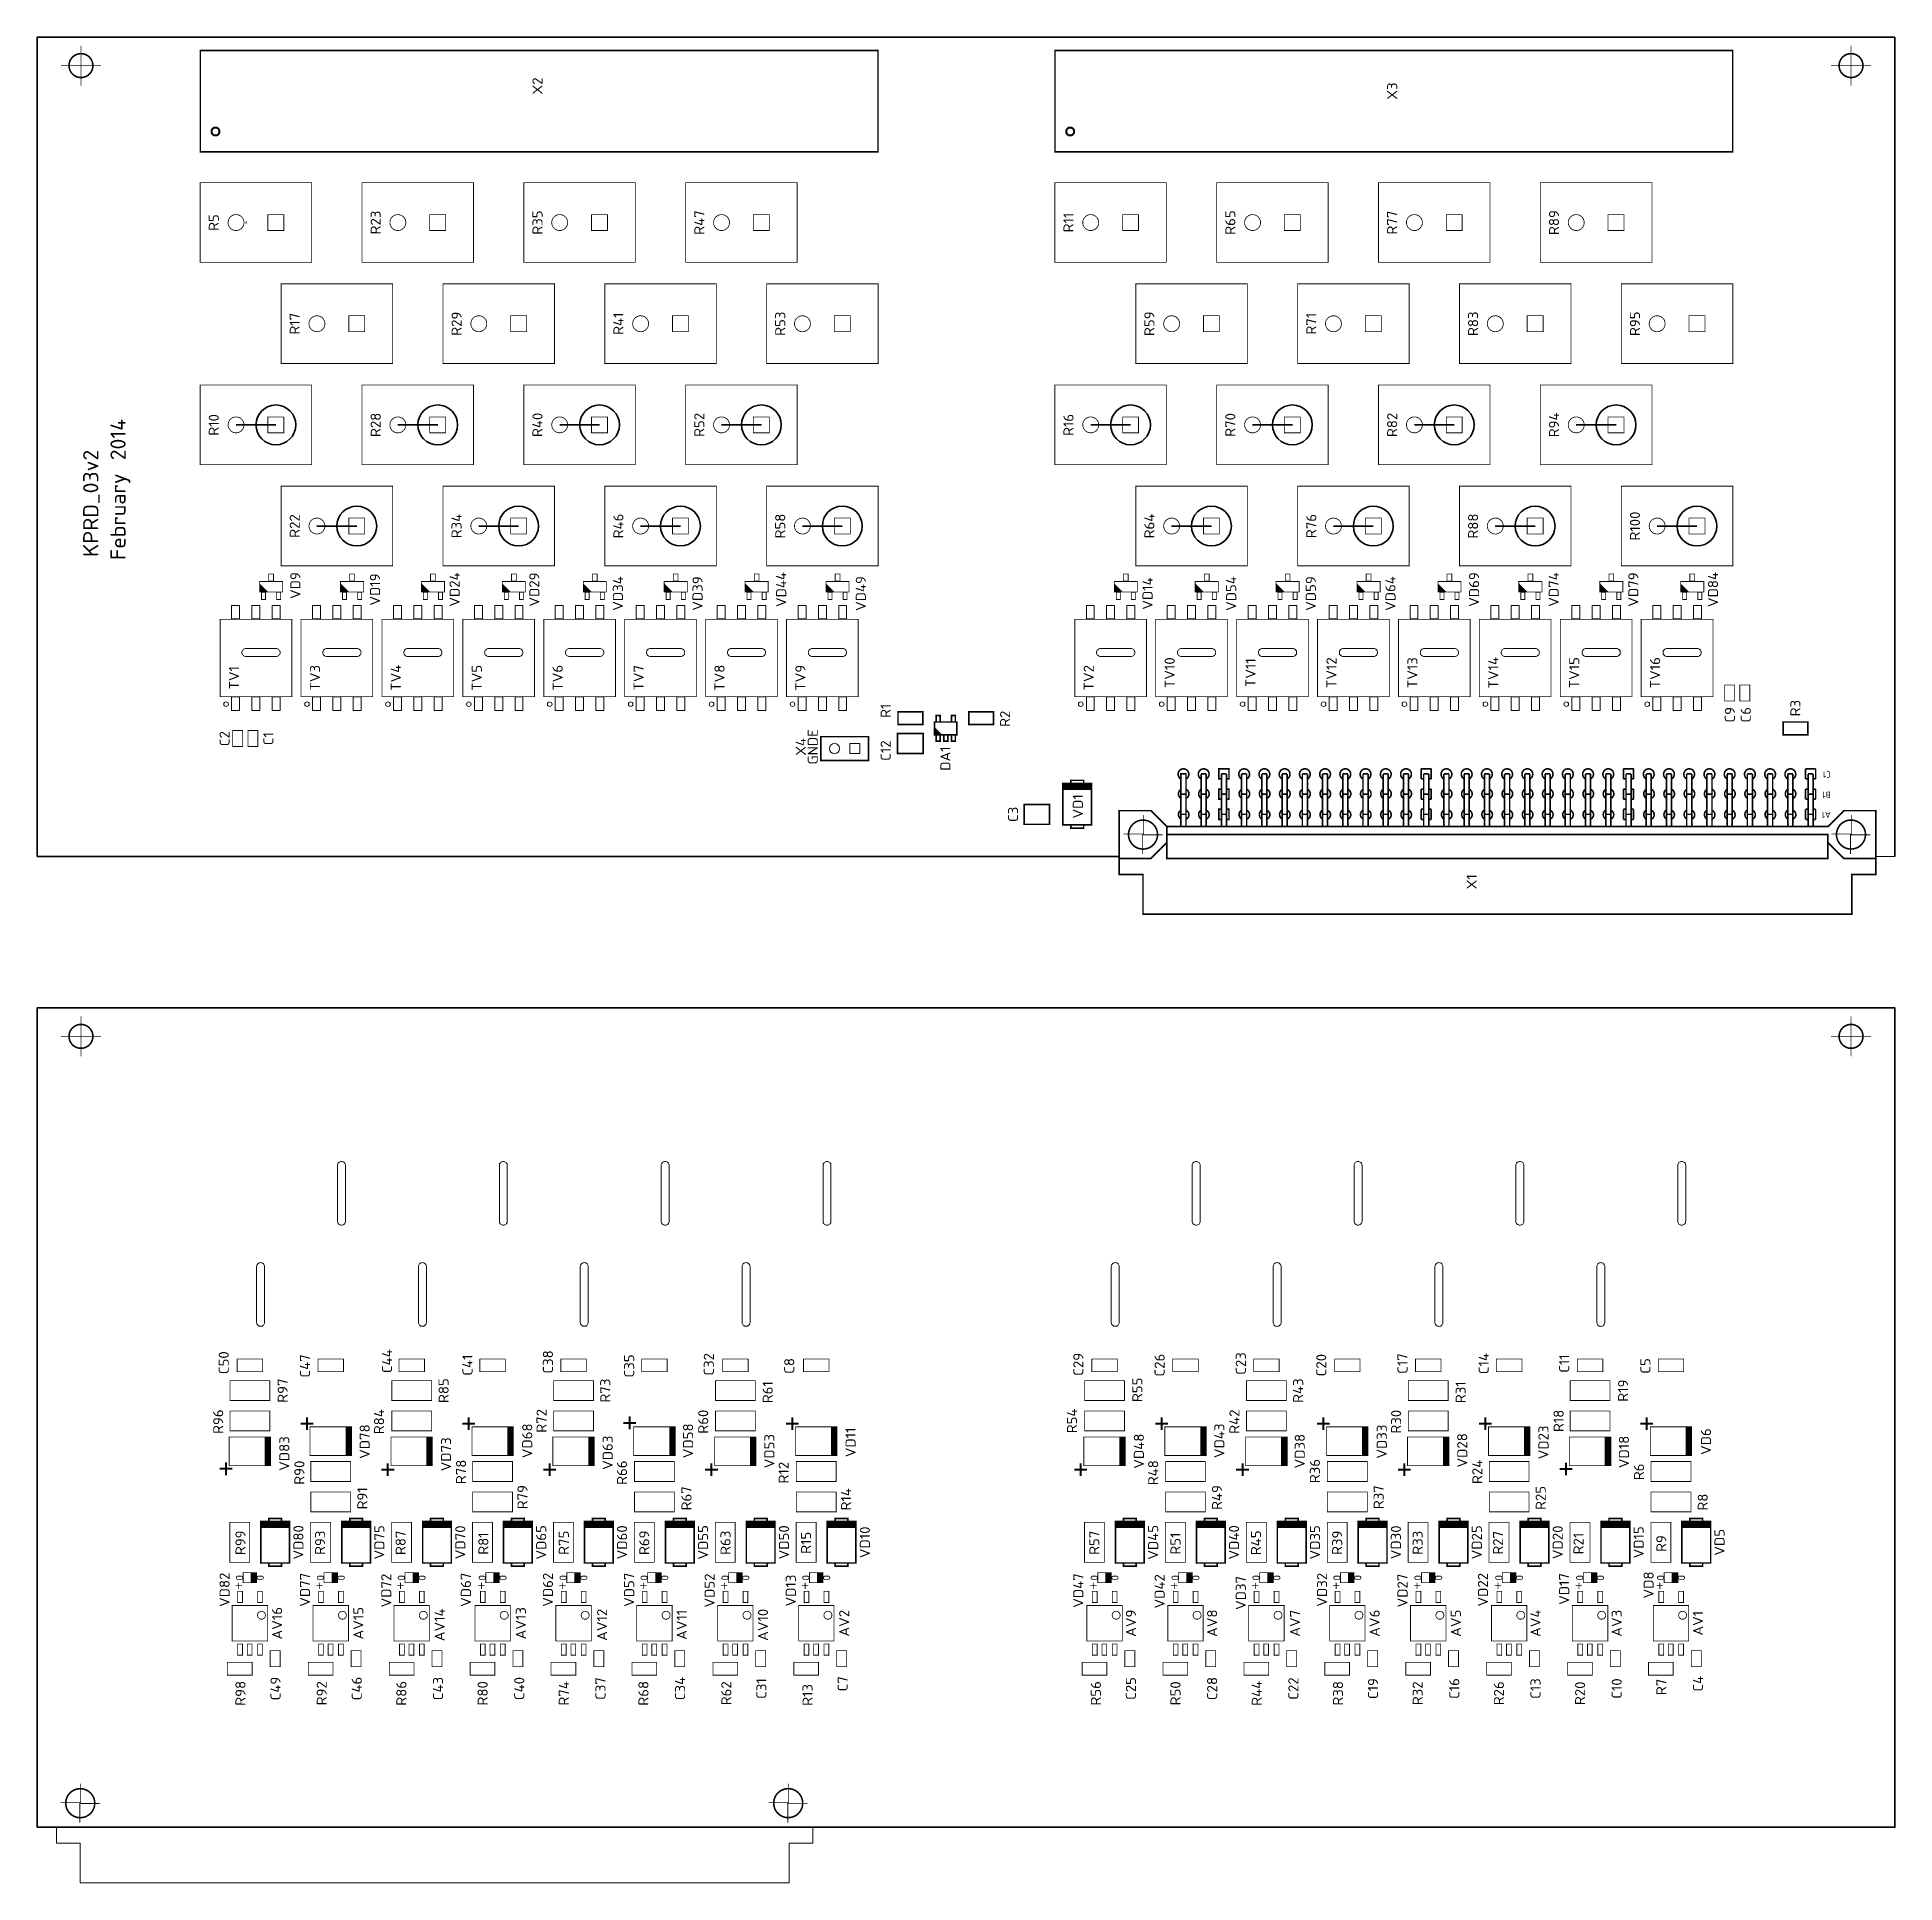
# Model space of a CAD drawing. Header units: millimetres. Extents: x -170 to 383, y 423 to 850.
# Drawn here: x -160 to 73.2, y 423.2 to 654.9 of the extents above; entities that cross this region are included whole.
import ezdxf
from ezdxf.enums import TextEntityAlignment as Align

# ---------------------------------------------------------------- set-up
doc = ezdxf.new("R2010")
doc.units = ezdxf.units.MM
for name, color, linetype, lineweight in [('BOARD', 7, 'Continuous', 35), ('BOTTOM', 7, 'Continuous', 35), ('TOP', 7, 'Continuous', 35), ('ФОН', 254, 'Continuous', 5)]:
    doc.layers.add(name, color=color, linetype=linetype, lineweight=lineweight)
doc.styles.get("Standard").update_dxf_attribs({"font": 'txt.shx'})

msp = doc.modelspace()

# ---------------------------------------------------------------- texts
at = {"layer": 'BOTTOM', "width": 1.019685}
for s, p in [('R96', (-136.635, 481.055)), ('R84', (-116.435, 481.055)), ('R72', (-96.035, 481.155)), ('R60', (-75.735, 481.055)), ('R54', (-29.435, 481.154)), ('R42', (-9.035, 481.054)), ('R30', (11.265, 481.054)), ('R18', (31.665, 481.154)), ('R90', (-126.435, 474.655)), ('R78', (-106.135, 474.755)), ('R66', (-85.935, 474.655)), ('R12', (-65.635, 474.655)), ('R48', (-19.235, 474.654)), ('R36', (1.065, 474.854)), ('R24', (21.465, 474.754)), ('R6', (41.765, 474.755))]:
    msp.add_text(s, height=1.27, rotation=90, dxfattribs=at).set_placement(p, align=Align.CENTER)
at = {"layer": 'TOP', "width": 1.019685}
for s, p in [('R10', (-137.186, 606.196)), ('R28', (-116.866, 606.196)), ('R40', (-96.546, 606.196)), ('R52', (-76.226, 606.196)), ('R16', (-29.871, 606.195)), ('R70', (-9.551, 606.195)), ('R82', (10.769, 606.195)), ('R94', (31.089, 606.195)), ('R22', (-127.026, 593.496)), ('R34', (-106.706, 593.496)), ('R46', (-86.386, 593.496)), ('R58', (-66.066, 593.496)), ('R64', (-19.711, 593.495)), ('R76', (0.609, 593.495)), ('R88', (20.929, 593.495)), ('R100', (41.249, 593.495))]:
    msp.add_text(s, height=1.27, rotation=90, dxfattribs=at).set_placement(p, align=Align.CENTER)
at = {"layer": 'ФОН', "width": 1.019685}
for s, p in [('X2', (-96.546, 648.74)), ('X3', (10.77, 648.105)), ('R5', (-137.186, 631.595)), ('R23', (-116.866, 631.596)), ('R35', (-96.546, 631.596)), ('R47', (-76.226, 631.596)), ('R11', (-29.871, 631.595)), ('R65', (-9.551, 631.595)), ('R77', (10.769, 631.595)), ('R89', (31.089, 631.595)), ('R17', (-127.026, 618.896)), ('R29', (-106.706, 618.896)), ('R41', (-86.386, 618.896)), ('R53', (-66.066, 618.896)), ('R59', (-19.711, 618.895)), ('R71', (0.609, 618.895)), ('R83', (20.929, 618.895)), ('R95', (41.249, 618.895)), ('VD9', (-126.946, 586.025)), ('VD19', (-116.946, 585.525)), ('VD24', (-106.946, 585.525)), ('VD29', (-96.946, 585.525)), ('VD34', (-86.446, 585.025)), ('VD39', (-76.446, 585.025)), ('VD44', (-65.946, 585.525)), ('VD49', (-55.946, 585.025)), ('VD14', (-19.945, 585.025)), ('VD54', (-9.445, 585.025)), ('VD59', (0.555, 585.025)), ('VD64', (10.555, 585.025)), ('VD69', (21.055, 585.525)), ('VD74', (31.055, 585.525)), ('VD79', (41.055, 585.525)), ('VD84', (51.055, 585.525)), ('TV10', (-17.17, 575.08)), ('TV11', (-7.01, 575.08)), ('TV12', (3.15, 575.08)), ('TV13', (13.31, 575.08)), ('TV14', (23.47, 575.08)), ('TV15', (33.63, 575.08)), ('TV16', (43.79, 575.08)), ('TV1', (-134.646, 574.445)), ('TV3', (-124.486, 574.445)), ('TV4', (-114.326, 574.445)), ('TV5', (-104.166, 574.445)), ('TV6', (-94.006, 574.445)), ('TV7', (-83.846, 574.445)), ('TV8', (-73.686, 574.445)), ('TV9', (-63.526, 574.445)), ('TV2', (-27.33, 574.445)), ('R3', (61.4, 570.635)), ('R1', (-52.83, 570.3)), ('R2', (-37.83, 569.3)), ('C9', (53.17, 569.8)), ('C6', (55.17, 569.8)), ('C2', (-135.83, 566.8)), ('C1', (-130.33, 566.8)), ('X4', (-63.4787, 565.7788)), ('GNDE', (-61.9787, 565.7788)), ('C12', (-52.83, 565.3)), ('DA1', (-45.33, 564.3)), ('C3', (-36.83, 557.3)), ('VD1', (-28.695, 558.3)), ('X1', (20.76, 548.833)), ('C44', (-115.434, 488.654)), ('C38', (-95.234, 488.554)), ('C50', (-135.934, 488.454)), ('C47', (-125.734, 488.054)), ('C41', (-105.334, 488.154)), ('C35', (-85.034, 488.054)), ('C32', (-75.034, 488.254)), ('C8', (-64.934, 488.055)), ('C29', (-28.634, 488.255)), ('C26', (-18.434, 488.155)), ('C23', (-8.234, 488.355)), ('C20', (1.866, 488.155)), ('C17', (12.066, 488.355)), ('C14', (22.266, 488.355)), ('C11', (32.366, 488.355)), ('C5', (42.566, 488.055)), ('R97', (-128.535, 484.955)), ('R85', (-108.335, 484.955)), ('R73', (-88.035, 484.955)), ('R61', (-67.635, 484.755)), ('R55', (-21.235, 485.054)), ('R43', (-1.035, 484.954)), ('R31', (19.365, 484.754)), ('R19', (39.765, 484.954)), ('VD78', (-118.234, 478.555)), ('VD68', (-97.834, 478.655)), ('VD58', (-77.634, 478.655)), ('VD43', (-10.934, 478.655)), ('VD33', (9.466, 478.555)), ('VD83', (-128.334, 477.055)), ('VD73', (-108.034, 476.955)), ('VD63', (-87.734, 477.155)), ('VD53', (-67.434, 477.355)), ('VD11', (-57.234, 478.455)), ('VD48', (-21.035, 477.355)), ('VD38', (-0.834, 477.355)), ('VD28', (19.566, 477.455)), ('VD23', (29.766, 478.455)), ('VD18', (39.866, 477.255)), ('VD6', (50.166, 478.555)), ('R91', (-118.5306, 471.4375)), ('R79', (-98.4219, 471.5809)), ('R67', (-77.835, 471.4331)), ('R14', (-57.79, 471.3144)), ('R49', (-11.2306, 471.5365)), ('R37', (9.065, 471.5755)), ('R25', (29.4216, 471.4843)), ('R8', (49.765, 470.955)), ('R99', (-133.834, 465.855)), ('VD80', (-126.56, 465.91)), ('R93', (-123.834, 465.855)), ('VD75', (-116.4, 465.91)), ('R87', (-113.734, 465.855)), ('VD70', (-106.24, 465.91)), ('R81', (-103.334, 465.755)), ('VD65', (-96.08, 465.91)), ('R75', (-93.234, 465.855)), ('VD60', (-85.92, 465.91)), ('R69', (-83.134, 465.855)), ('VD55', (-75.76, 465.91)), ('R63', (-72.934, 465.855)), ('VD50', (-65.6, 465.91)), ('R15', (-62.834, 465.855)), ('VD10', (-55.44, 465.91)), ('R57', (-26.634, 465.855)), ('VD45', (-19.245, 465.91)), ('R51', (-16.435, 465.755)), ('VD40', (-9.085, 465.91)), ('R45', (-6.335, 465.855)), ('VD35', (1.075, 465.91)), ('R39', (3.865, 465.855)), ('VD30', (11.235, 465.91)), ('R33', (13.965, 465.855)), ('VD25', (21.395, 465.91)), ('R27', (24.065, 465.855)), ('VD20', (31.555, 465.91)), ('R21', (34.165, 465.755)), ('VD15', (41.715, 465.91)), ('R9', (44.565, 465.755)), ('VD5', (51.875, 465.91)), ('VD82', (-135.834, 459.955)), ('VD77', (-125.734, 459.955)), ('VD72', (-115.534, 459.855)), ('VD67', (-105.534, 459.955)), ('VD62', (-95.234, 459.955)), ('VD57', (-85.034, 459.955)), ('VD52', (-74.934, 459.855)), ('VD47', (-28.634, 459.855)), ('VD32', (1.966, 459.955)), ('VD27', (12.066, 459.855)), ('VD22', (22.166, 459.955)), ('VD17', (32.366, 460.055)), ('VD8', (42.966, 460.555)), ('VD13', (-64.734, 459.855)), ('VD42', (-18.434, 459.755)), ('VD37', (-8.234, 459.555)), ('AV16', (-129.235, 455.755)), ('AV15', (-119.035, 455.755)), ('AV14', (-108.835, 455.555)), ('AV13', (-98.635, 455.755)), ('AV12', (-88.435, 455.555)), ('AV11', (-78.435, 455.555)), ('AV10', (-68.235, 455.555)), ('AV2', (-58.035, 455.754)), ('AV9', (-22.034, 455.754)), ('AV8', (-11.834, 455.754)), ('AV7', (-1.434, 455.754)), ('AV6', (8.566, 455.754)), ('AV5', (18.766, 455.754)), ('AV4', (28.766, 455.754)), ('AV3', (38.966, 455.754)), ('AV1', (49.166, 455.754)), ('R98', (-133.835, 446.955)), ('C49', (-129.435, 447.554)), ('R92', (-123.635, 446.955)), ('C46', (-119.235, 447.554)), ('R86', (-113.635, 446.955)), ('C43', (-109.035, 447.554)), ('R80', (-103.435, 446.955)), ('C40', (-98.835, 447.554)), ('R74', (-93.235, 446.955)), ('C37', (-88.635, 447.554)), ('R68', (-83.235, 446.955)), ('C34', (-78.635, 447.554)), ('R62', (-72.835, 446.955)), ('C31', (-68.435, 447.554)), ('R13', (-62.635, 446.755)), ('C7', (-58.235, 448.155)), ('R56', (-26.435, 446.954)), ('C25', (-22.034, 447.554)), ('R50', (-16.435, 446.954)), ('C28', (-11.834, 447.554)), ('R44', (-6.235, 446.954)), ('C22', (-1.634, 447.554)), ('R38', (3.965, 446.954)), ('C19', (8.366, 447.554)), ('R32', (13.965, 446.954)), ('C16', (18.566, 447.554)), ('R26', (24.166, 446.954)), ('C13', (28.766, 447.554)), ('R20', (34.366, 446.954)), ('C10', (38.966, 447.554)), ('R7', (44.565, 447.755)), ('C4', (49.166, 448.155))]:
    msp.add_text(s, height=1.27, rotation=90, dxfattribs=at).set_placement(p, align=Align.CENTER)
at = {"layer": 'ФОН'}
for s, height, rotation, p in [('February 2014', 1.905, 90, (-148.892, 589.228)), ('KPRD_03v2', 1.905, 90, (-152.321, 589.622)), ('C1', 0.787, 180, (65.21, 562.697)), ('B1', 0.787, 180, (65.21, 560.157)), ('A1', 0.787, 180, (65.21, 557.617))]:
    msp.add_text(s, height=height, rotation=rotation, dxfattribs=at).set_placement(p)

# ---------------------------------------------------------------- linework, layer by layer
at = {"layer": 'BOARD'}
msp.add_lwpolyline([(-160, 430.13), (73.25, 430.13), (73.25, 533), (-160, 533)], close=True, dxfattribs=at)
at = {"layer": 'BOTTOM', "const_width": 0.1}
for points in [[(-154.5, 526.93), (-154.5, 531.93)], [(67.75, 526.93), (67.75, 531.93)], [(-152, 529.43), (-157, 529.43)], [(70.25, 529.43), (65.25, 529.43)], [(-135.791, 479.9), (-135.791, 482.4), (-130.791, 482.4), (-130.791, 479.9), (-135.791, 479.9)], [(-115.471, 479.9), (-115.471, 482.4), (-110.471, 482.4), (-110.471, 479.9), (-115.471, 479.9)], [(-95.151, 479.9), (-95.151, 482.4), (-90.151, 482.4), (-90.151, 479.9), (-95.151, 479.9)], [(-74.831, 479.9), (-74.831, 482.4), (-69.831, 482.4), (-69.831, 479.9), (-74.831, 479.9)], [(-28.476, 479.9), (-28.476, 482.4), (-23.476, 482.4), (-23.476, 479.9), (-28.476, 479.9)], [(-8.156, 479.9), (-8.156, 482.4), (-3.156, 482.4), (-3.156, 479.9), (-8.156, 479.9)], [(12.164, 479.9), (12.164, 482.4), (17.164, 482.4), (17.164, 479.9), (12.164, 479.9)], [(32.484, 479.9), (32.484, 482.4), (37.484, 482.4), (37.484, 479.9), (32.484, 479.9)], [(-125.631, 473.55), (-125.631, 476.05), (-120.631, 476.05), (-120.631, 473.55), (-125.631, 473.55)], [(-105.311, 473.55), (-105.311, 476.05), (-100.311, 476.05), (-100.311, 473.55), (-105.311, 473.55)], [(-84.991, 473.55), (-84.991, 476.05), (-79.991, 476.05), (-79.991, 473.55), (-84.991, 473.55)], [(-64.671, 473.55), (-64.671, 476.05), (-59.671, 476.05), (-59.671, 473.55), (-64.671, 473.55)], [(-18.316, 473.55), (-18.316, 476.05), (-13.316, 476.05), (-13.316, 473.55), (-18.316, 473.55)], [(2.004, 473.55), (2.004, 476.05), (7.004, 476.05), (7.004, 473.55), (2.004, 473.55)], [(22.324, 473.55), (22.324, 476.05), (27.324, 476.05), (27.324, 473.55), (22.324, 473.55)], [(42.644, 473.55), (42.644, 476.05), (47.644, 476.05), (47.644, 473.55), (42.644, 473.55)]]:
    msp.add_lwpolyline(points, dxfattribs=at)
at = {"layer": 'BOTTOM', "const_width": 0.2}
for points in [[(-154.5, 530.93, -1), (-154.5, 527.93, -1), (-154.5, 530.93)], [(67.75, 530.93, -1), (67.75, 527.93, -1), (67.75, 530.93)]]:
    msp.add_lwpolyline(points, format="xyb", dxfattribs=at)
at = {"layer": 'TOP'}
for p, q in [((-160, 552), (-160, 654.87)), ((-160, 654.87), (73.25, 654.87)), ((73.25, 654.87), (73.25, 552)), ((-130.029, 606.195), (-135.029, 606.195)), ((-109.709, 606.195), (-114.709, 606.195)), ((-89.389, 606.195), (-94.389, 606.195)), ((-69.069, 606.195), (-74.069, 606.195)), ((-22.714, 606.195), (-27.714, 606.195)), ((-2.394, 606.195), (-7.394, 606.195)), ((17.926, 606.195), (12.926, 606.195)), ((38.246, 606.195), (33.246, 606.195)), ((-119.869, 593.495), (-124.869, 593.495)), ((-99.549, 593.495), (-104.549, 593.495)), ((-79.229, 593.495), (-84.229, 593.495)), ((-58.909, 593.495), (-63.909, 593.495)), ((-12.554, 593.495), (-17.554, 593.495)), ((7.766, 593.495), (2.766, 593.495)), ((28.086, 593.495), (23.086, 593.495)), ((48.406, 593.495), (43.406, 593.495)), ((-24.15, 552), (-160, 552))]:
    msp.add_line(p, q, dxfattribs=at)
at = {"layer": 'TOP', "const_width": 0.1}
for points in [[(-125.529, 601.195), (-139.529, 601.195), (-139.529, 611.195), (-125.529, 611.195), (-125.529, 601.195)], [(-105.209, 601.195), (-119.209, 601.195), (-119.209, 611.195), (-105.209, 611.195), (-105.209, 601.195)], [(-84.889, 601.195), (-98.889, 601.195), (-98.889, 611.195), (-84.889, 611.195), (-84.889, 601.195)], [(-64.569, 601.195), (-78.569, 601.195), (-78.569, 611.195), (-64.569, 611.195), (-64.569, 601.195)], [(-18.214, 601.195), (-32.214, 601.195), (-32.214, 611.195), (-18.214, 611.195), (-18.214, 601.195)], [(2.106, 601.195), (-11.894, 601.195), (-11.894, 611.195), (2.106, 611.195), (2.106, 601.195)], [(22.426, 601.195), (8.426, 601.195), (8.426, 611.195), (22.426, 611.195), (22.426, 601.195)], [(42.746, 601.195), (28.746, 601.195), (28.746, 611.195), (42.746, 611.195), (42.746, 601.195)], [(-129.029, 605.195), (-131.029, 605.195), (-131.029, 607.195), (-129.029, 607.195), (-129.029, 605.195)], [(-108.709, 605.195), (-110.709, 605.195), (-110.709, 607.195), (-108.709, 607.195), (-108.709, 605.195)], [(-88.389, 605.195), (-90.389, 605.195), (-90.389, 607.195), (-88.389, 607.195), (-88.389, 605.195)], [(-68.069, 605.195), (-70.069, 605.195), (-70.069, 607.195), (-68.069, 607.195), (-68.069, 605.195)], [(-21.714, 605.195), (-23.714, 605.195), (-23.714, 607.195), (-21.714, 607.195), (-21.714, 605.195)], [(-1.394, 605.195), (-3.394, 605.195), (-3.394, 607.195), (-1.394, 607.195), (-1.394, 605.195)], [(18.926, 605.195), (16.926, 605.195), (16.926, 607.195), (18.926, 607.195), (18.926, 605.195)], [(39.246, 605.195), (37.246, 605.195), (37.246, 607.195), (39.246, 607.195), (39.246, 605.195)], [(-115.369, 588.495), (-129.369, 588.495), (-129.369, 598.495), (-115.369, 598.495), (-115.369, 588.495)], [(-95.049, 588.495), (-109.049, 588.495), (-109.049, 598.495), (-95.049, 598.495), (-95.049, 588.495)], [(-74.729, 588.495), (-88.729, 588.495), (-88.729, 598.495), (-74.729, 598.495), (-74.729, 588.495)], [(-54.409, 588.495), (-68.409, 588.495), (-68.409, 598.495), (-54.409, 598.495), (-54.409, 588.495)], [(-8.054, 588.495), (-22.054, 588.495), (-22.054, 598.495), (-8.054, 598.495), (-8.054, 588.495)], [(12.266, 588.495), (-1.734, 588.495), (-1.734, 598.495), (12.266, 598.495), (12.266, 588.495)], [(32.586, 588.495), (18.586, 588.495), (18.586, 598.495), (32.586, 598.495), (32.586, 588.495)], [(52.906, 588.495), (38.906, 588.495), (38.906, 598.495), (52.906, 598.495), (52.906, 588.495)], [(-118.869, 592.495), (-120.869, 592.495), (-120.869, 594.495), (-118.869, 594.495), (-118.869, 592.495)], [(-98.549, 592.495), (-100.549, 592.495), (-100.549, 594.495), (-98.549, 594.495), (-98.549, 592.495)], [(-78.229, 592.495), (-80.229, 592.495), (-80.229, 594.495), (-78.229, 594.495), (-78.229, 592.495)], [(-57.909, 592.495), (-59.909, 592.495), (-59.909, 594.495), (-57.909, 594.495), (-57.909, 592.495)], [(-11.554, 592.495), (-13.554, 592.495), (-13.554, 594.495), (-11.554, 594.495), (-11.554, 592.495)], [(8.766, 592.495), (6.766, 592.495), (6.766, 594.495), (8.766, 594.495), (8.766, 592.495)], [(29.086, 592.495), (27.086, 592.495), (27.086, 594.495), (29.086, 594.495), (29.086, 592.495)], [(49.406, 592.495), (47.406, 592.495), (47.406, 594.495), (49.406, 594.495), (49.406, 592.495)], [(-154.54, 435.626), (-154.54, 433.226), (-154.59, 433.176), (-154.59, 433.161), (-154.625, 433.126), (-154.64, 433.126), (-154.64, 430.726)], [(-65.65, 435.63), (-65.65, 433.23), (-65.7, 433.18), (-65.7, 433.166), (-65.735, 433.13), (-65.75, 433.13), (-65.75, 430.73)], [(-157.04, 433.226), (-154.64, 433.226), (-154.59, 433.176), (-154.59, 433.161), (-154.555, 433.126), (-152.14, 433.126)], [(-68.15, 433.23), (-65.75, 433.23), (-65.7, 433.18), (-65.7, 433.166), (-65.665, 433.13), (-63.25, 433.13)]]:
    msp.add_lwpolyline(points, dxfattribs=at)
at = {"layer": 'TOP'}
for points, const_width in [([(-135.029, 607.195, 1), (-135.029, 605.195, 1), (-135.029, 607.195)], 0.1), ([(-114.709, 607.195, 1), (-114.709, 605.195, 1), (-114.709, 607.195)], 0.1), ([(-94.389, 607.195, 1), (-94.389, 605.195, 1), (-94.389, 607.195)], 0.1), ([(-74.069, 607.195, 1), (-74.069, 605.195, 1), (-74.069, 607.195)], 0.1), ([(-27.714, 607.195, 1), (-27.714, 605.195, 1), (-27.714, 607.195)], 0.1), ([(-7.394, 607.195, 1), (-7.394, 605.195, 1), (-7.394, 607.195)], 0.1), ([(12.926, 607.195, 1), (12.926, 605.195, 1), (12.926, 607.195)], 0.1), ([(33.246, 607.195, 1), (33.246, 605.195, 1), (33.246, 607.195)], 0.1), ([(-124.869, 594.495, 1), (-124.869, 592.495, 1), (-124.869, 594.495)], 0.1), ([(-104.549, 594.495, 1), (-104.549, 592.495, 1), (-104.549, 594.495)], 0.1), ([(-84.229, 594.495, 1), (-84.229, 592.495, 1), (-84.229, 594.495)], 0.1), ([(-63.909, 594.495, 1), (-63.909, 592.495, 1), (-63.909, 594.495)], 0.1), ([(-17.554, 594.495, 1), (-17.554, 592.495, 1), (-17.554, 594.495)], 0.1), ([(2.766, 594.495, 1), (2.766, 592.495, 1), (2.766, 594.495)], 0.1), ([(23.086, 594.495, 1), (23.086, 592.495, 1), (23.086, 594.495)], 0.1), ([(43.406, 594.495, 1), (43.406, 592.495, 1), (43.406, 594.495)], 0.1), ([(-154.59, 434.982, 1), (-154.59, 431.34, 1), (-154.59, 434.982)], 0.2), ([(-65.7, 434.986, 0.999945), (-65.7, 431.345, 1.000055), (-65.7, 434.986)], 0.2)]:
    msp.add_lwpolyline(points, format="xyb", dxfattribs=dict(at, const_width=const_width))
for centre in [(-130.029, 606.195), (-109.709, 606.195), (-89.389, 606.195), (-69.069, 606.195), (-22.714, 606.195), (-2.394, 606.195), (17.926, 606.195), (38.246, 606.195), (-119.869, 593.495), (-99.549, 593.495), (-79.229, 593.495), (-58.909, 593.495), (-12.554, 593.495), (7.766, 593.495), (28.086, 593.495), (48.406, 593.495)]:
    msp.add_circle(centre, 2.5, dxfattribs=at)
at = {"layer": 'ФОН'}
for p, q in [((73.25, 552), (70.85, 552)), ((-157.5862, 430.13), (-157.59, 428.161)), ((-62.59, 428.161), (-62.59, 430.161)), ((-157.59, 428.161), (-154.59, 428.161)), ((-154.59, 428.161), (-154.59, 423.161)), ((-65.59, 423.161), (-65.59, 428.161)), ((-65.59, 428.161), (-62.59, 428.161)), ((-154.59, 423.161), (-150.59, 423.161)), ((-150.59, 423.161), (-65.59, 423.161))]:
    msp.add_line(p, q, dxfattribs=at)
for points, const_width in [([(-154.5, 648.8), (-154.5, 653.8)], 0.1), ([(-54.424, 640.485), (-139.514, 640.485), (-139.514, 653.185), (-54.424, 653.185), (-54.424, 640.485)], 0.2), ([(52.891, 640.485), (-32.199, 640.485), (-32.199, 653.185), (52.891, 653.185), (52.891, 640.485)], 0.2), ([(67.75, 648.8), (67.75, 653.8)], 0.1), ([(-157, 651.3), (-152, 651.3)], 0.1), ([(65.25, 651.3), (70.25, 651.3)], 0.1), ([(-125.529, 626.595), (-139.529, 626.595), (-139.529, 636.595), (-125.529, 636.595), (-125.529, 626.595)], 0.1), ([(-105.209, 626.595), (-119.209, 626.595), (-119.209, 636.595), (-105.209, 636.595), (-105.209, 626.595)], 0.1), ([(-84.889, 626.595), (-98.889, 626.595), (-98.889, 636.595), (-84.889, 636.595), (-84.889, 626.595)], 0.1), ([(-64.569, 626.595), (-78.569, 626.595), (-78.569, 636.595), (-64.569, 636.595), (-64.569, 626.595)], 0.1), ([(-18.214, 626.595), (-32.214, 626.595), (-32.214, 636.595), (-18.214, 636.595), (-18.214, 626.595)], 0.1), ([(2.106, 626.595), (-11.894, 626.595), (-11.894, 636.595), (2.106, 636.595), (2.106, 626.595)], 0.1), ([(22.426, 626.595), (8.426, 626.595), (8.426, 636.595), (22.426, 636.595), (22.426, 626.595)], 0.1), ([(42.746, 626.595), (28.746, 626.595), (28.746, 636.595), (42.746, 636.595), (42.746, 626.595)], 0.1), ([(-129.029, 630.595), (-131.029, 630.595), (-131.029, 632.595), (-129.029, 632.595), (-129.029, 630.595)], 0.1), ([(-108.709, 630.595), (-110.709, 630.595), (-110.709, 632.595), (-108.709, 632.595), (-108.709, 630.595)], 0.1), ([(-88.389, 630.595), (-90.389, 630.595), (-90.389, 632.595), (-88.389, 632.595), (-88.389, 630.595)], 0.1), ([(-68.069, 630.595), (-70.069, 630.595), (-70.069, 632.595), (-68.069, 632.595), (-68.069, 630.595)], 0.1), ([(-21.714, 630.595), (-23.714, 630.595), (-23.714, 632.595), (-21.714, 632.595), (-21.714, 630.595)], 0.1), ([(-1.394, 630.595), (-3.394, 630.595), (-3.394, 632.595), (-1.394, 632.595), (-1.394, 630.595)], 0.1), ([(18.926, 630.595), (16.926, 630.595), (16.926, 632.595), (18.926, 632.595), (18.926, 630.595)], 0.1), ([(39.246, 630.595), (37.246, 630.595), (37.246, 632.595), (39.246, 632.595), (39.246, 630.595)], 0.1), ([(-115.369, 613.895), (-129.369, 613.895), (-129.369, 623.895), (-115.369, 623.895), (-115.369, 613.895)], 0.1), ([(-95.049, 613.895), (-109.049, 613.895), (-109.049, 623.895), (-95.049, 623.895), (-95.049, 613.895)], 0.1), ([(-74.729, 613.895), (-88.729, 613.895), (-88.729, 623.895), (-74.729, 623.895), (-74.729, 613.895)], 0.1), ([(-54.409, 613.895), (-68.409, 613.895), (-68.409, 623.895), (-54.409, 623.895), (-54.409, 613.895)], 0.1), ([(-8.054, 613.895), (-22.054, 613.895), (-22.054, 623.895), (-8.054, 623.895), (-8.054, 613.895)], 0.1), ([(12.266, 613.895), (-1.734, 613.895), (-1.734, 623.895), (12.266, 623.895), (12.266, 613.895)], 0.1), ([(32.586, 613.895), (18.586, 613.895), (18.586, 623.895), (32.586, 623.895), (32.586, 613.895)], 0.1), ([(52.906, 613.895), (38.906, 613.895), (38.906, 623.895), (52.906, 623.895), (52.906, 613.895)], 0.1), ([(-118.869, 617.895), (-120.869, 617.895), (-120.869, 619.895), (-118.869, 619.895), (-118.869, 617.895)], 0.1), ([(-98.549, 617.895), (-100.549, 617.895), (-100.549, 619.895), (-98.549, 619.895), (-98.549, 617.895)], 0.1), ([(-78.229, 617.895), (-80.229, 617.895), (-80.229, 619.895), (-78.229, 619.895), (-78.229, 617.895)], 0.1), ([(-57.909, 617.895), (-59.909, 617.895), (-59.909, 619.895), (-57.909, 619.895), (-57.909, 617.895)], 0.1), ([(-11.554, 617.895), (-13.554, 617.895), (-13.554, 619.895), (-11.554, 619.895), (-11.554, 617.895)], 0.1), ([(8.766, 617.895), (6.766, 617.895), (6.766, 619.895), (8.766, 619.895), (8.766, 617.895)], 0.1), ([(29.086, 617.895), (27.086, 617.895), (27.086, 619.895), (29.086, 619.895), (29.086, 617.895)], 0.1), ([(49.406, 617.895), (47.406, 617.895), (47.406, 619.895), (49.406, 619.895), (49.406, 617.895)], 0.1), ([(-129.174, 585.225), (-132.074, 585.225), (-132.074, 586.525), (-129.174, 586.525), (-129.174, 585.225)], 0.1), ([(-132.074, 586.225), (-131.074, 585.225)], 0.1), ([(-132.074, 586.125), (-131.174, 585.225)], 0.1), ([(-132.074, 586.025), (-131.274, 585.225)], 0.1), ([(-132.074, 585.925), (-131.374, 585.225)], 0.1), ([(-132.074, 585.825), (-131.474, 585.225)], 0.1), ([(-132.074, 585.725), (-131.574, 585.225)], 0.1), ([(-132.074, 585.625), (-131.674, 585.225)], 0.1), ([(-132.074, 585.525), (-131.774, 585.225)], 0.1), ([(-132.074, 585.425), (-131.824, 585.175), (-131.824, 584.275), (-131.324, 584.275), (-131.324, 585.175), (-131.824, 585.175)], 0.1), ([(-130.924, 586.575), (-130.924, 587.475), (-130.324, 587.475), (-130.324, 586.575), (-130.924, 586.575)], 0.1), ([(-119.014, 585.225), (-121.914, 585.225), (-121.914, 586.525), (-119.014, 586.525), (-119.014, 585.225)], 0.1), ([(-121.914, 586.225), (-120.914, 585.225)], 0.1), ([(-121.914, 586.125), (-121.014, 585.225)], 0.1), ([(-121.914, 586.025), (-121.114, 585.225)], 0.1), ([(-121.914, 585.925), (-121.214, 585.225)], 0.1), ([(-121.914, 585.825), (-121.314, 585.225)], 0.1), ([(-121.914, 585.725), (-121.414, 585.225)], 0.1), ([(-121.914, 585.625), (-121.514, 585.225)], 0.1), ([(-121.914, 585.525), (-121.614, 585.225)], 0.1), ([(-121.914, 585.425), (-121.664, 585.175), (-121.664, 584.275), (-121.164, 584.275), (-121.164, 585.175), (-121.664, 585.175)], 0.1), ([(-120.764, 586.575), (-120.764, 587.475), (-120.164, 587.475), (-120.164, 586.575), (-120.764, 586.575)], 0.1), ([(-108.854, 585.225), (-111.754, 585.225), (-111.754, 586.525), (-108.854, 586.525), (-108.854, 585.225)], 0.1), ([(-111.754, 586.225), (-110.754, 585.225)], 0.1), ([(-111.754, 586.125), (-110.854, 585.225)], 0.1), ([(-111.754, 586.025), (-110.954, 585.225)], 0.1), ([(-111.754, 585.925), (-111.054, 585.225)], 0.1), ([(-111.754, 585.825), (-111.154, 585.225)], 0.1), ([(-111.754, 585.725), (-111.254, 585.225)], 0.1), ([(-111.754, 585.625), (-111.354, 585.225)], 0.1), ([(-111.754, 585.525), (-111.454, 585.225)], 0.1), ([(-111.754, 585.425), (-111.504, 585.175), (-111.504, 584.275), (-111.004, 584.275), (-111.004, 585.175), (-111.504, 585.175)], 0.1), ([(-110.604, 586.575), (-110.604, 587.475), (-110.004, 587.475), (-110.004, 586.575), (-110.604, 586.575)], 0.1), ([(-98.694, 585.225), (-101.594, 585.225), (-101.594, 586.525), (-98.694, 586.525), (-98.694, 585.225)], 0.1), ([(-101.594, 586.225), (-100.594, 585.225)], 0.1), ([(-101.594, 586.125), (-100.694, 585.225)], 0.1), ([(-101.594, 586.025), (-100.794, 585.225)], 0.1), ([(-101.594, 585.925), (-100.894, 585.225)], 0.1), ([(-101.594, 585.825), (-100.994, 585.225)], 0.1), ([(-101.594, 585.725), (-101.094, 585.225)], 0.1), ([(-101.594, 585.625), (-101.194, 585.225)], 0.1), ([(-101.594, 585.525), (-101.294, 585.225)], 0.1), ([(-101.594, 585.425), (-101.344, 585.175), (-101.344, 584.275), (-100.844, 584.275), (-100.844, 585.175), (-101.344, 585.175)], 0.1), ([(-100.444, 586.575), (-100.444, 587.475), (-99.844, 587.475), (-99.844, 586.575), (-100.444, 586.575)], 0.1), ([(-88.534, 585.225), (-91.434, 585.225), (-91.434, 586.525), (-88.534, 586.525), (-88.534, 585.225)], 0.1), ([(-91.434, 586.225), (-90.434, 585.225)], 0.1), ([(-91.434, 586.125), (-90.534, 585.225)], 0.1), ([(-91.434, 586.025), (-90.634, 585.225)], 0.1), ([(-91.434, 585.925), (-90.734, 585.225)], 0.1), ([(-91.434, 585.825), (-90.834, 585.225)], 0.1), ([(-91.434, 585.725), (-90.934, 585.225)], 0.1), ([(-91.434, 585.625), (-91.034, 585.225)], 0.1), ([(-91.434, 585.525), (-91.134, 585.225)], 0.1), ([(-91.434, 585.425), (-91.184, 585.175), (-91.184, 584.275), (-90.684, 584.275), (-90.684, 585.175), (-91.184, 585.175)], 0.1), ([(-90.284, 586.575), (-90.284, 587.475), (-89.684, 587.475), (-89.684, 586.575), (-90.284, 586.575)], 0.1), ([(-78.374, 585.225), (-81.274, 585.225), (-81.274, 586.525), (-78.374, 586.525), (-78.374, 585.225)], 0.1), ([(-81.274, 586.225), (-80.274, 585.225)], 0.1), ([(-81.274, 586.125), (-80.374, 585.225)], 0.1), ([(-81.274, 586.025), (-80.474, 585.225)], 0.1), ([(-81.274, 585.925), (-80.574, 585.225)], 0.1), ([(-81.274, 585.825), (-80.674, 585.225)], 0.1), ([(-81.274, 585.725), (-80.774, 585.225)], 0.1), ([(-81.274, 585.625), (-80.874, 585.225)], 0.1), ([(-81.274, 585.525), (-80.974, 585.225)], 0.1), ([(-81.274, 585.425), (-81.024, 585.175), (-81.024, 584.275), (-80.524, 584.275), (-80.524, 585.175), (-81.024, 585.175)], 0.1), ([(-80.124, 586.575), (-80.124, 587.475), (-79.524, 587.475), (-79.524, 586.575), (-80.124, 586.575)], 0.1), ([(-68.214, 585.225), (-71.114, 585.225), (-71.114, 586.525), (-68.214, 586.525), (-68.214, 585.225)], 0.1), ([(-71.114, 586.225), (-70.114, 585.225)], 0.1), ([(-71.114, 586.125), (-70.214, 585.225)], 0.1), ([(-71.114, 586.025), (-70.314, 585.225)], 0.1), ([(-71.114, 585.925), (-70.414, 585.225)], 0.1), ([(-71.114, 585.825), (-70.514, 585.225)], 0.1), ([(-71.114, 585.725), (-70.614, 585.225)], 0.1), ([(-71.114, 585.625), (-70.714, 585.225)], 0.1), ([(-71.114, 585.525), (-70.814, 585.225)], 0.1), ([(-71.114, 585.425), (-70.864, 585.175), (-70.864, 584.275), (-70.364, 584.275), (-70.364, 585.175), (-70.864, 585.175)], 0.1), ([(-69.964, 586.575), (-69.964, 587.475), (-69.364, 587.475), (-69.364, 586.575), (-69.964, 586.575)], 0.1), ([(-58.054, 585.225), (-60.954, 585.225), (-60.954, 586.525), (-58.054, 586.525), (-58.054, 585.225)], 0.1), ([(-60.954, 586.225), (-59.954, 585.225)], 0.1), ([(-60.954, 586.125), (-60.054, 585.225)], 0.1), ([(-60.954, 586.025), (-60.154, 585.225)], 0.1), ([(-60.954, 585.925), (-60.254, 585.225)], 0.1), ([(-60.954, 585.825), (-60.354, 585.225)], 0.1), ([(-60.954, 585.725), (-60.454, 585.225)], 0.1), ([(-60.954, 585.625), (-60.554, 585.225)], 0.1), ([(-60.954, 585.525), (-60.654, 585.225)], 0.1), ([(-60.954, 585.425), (-60.704, 585.175), (-60.704, 584.275), (-60.204, 584.275), (-60.204, 585.175), (-60.704, 585.175)], 0.1), ([(-59.804, 586.575), (-59.804, 587.475), (-59.204, 587.475), (-59.204, 586.575), (-59.804, 586.575)], 0.1), ([(-21.859, 585.225), (-24.759, 585.225), (-24.759, 586.525), (-21.859, 586.525), (-21.859, 585.225)], 0.1), ([(-24.759, 586.225), (-23.759, 585.225)], 0.1), ([(-24.759, 586.125), (-23.859, 585.225)], 0.1), ([(-24.759, 586.025), (-23.959, 585.225)], 0.1), ([(-24.759, 585.925), (-24.059, 585.225)], 0.1), ([(-24.759, 585.825), (-24.159, 585.225)], 0.1), ([(-24.759, 585.725), (-24.259, 585.225)], 0.1), ([(-24.759, 585.625), (-24.359, 585.225)], 0.1), ([(-24.759, 585.525), (-24.459, 585.225)], 0.1), ([(-24.759, 585.425), (-24.509, 585.175), (-24.509, 584.275), (-24.009, 584.275), (-24.009, 585.175), (-24.509, 585.175)], 0.1), ([(-23.609, 586.575), (-23.609, 587.475), (-23.009, 587.475), (-23.009, 586.575), (-23.609, 586.575)], 0.1), ([(-11.699, 585.225), (-14.599, 585.225), (-14.599, 586.525), (-11.699, 586.525), (-11.699, 585.225)], 0.1), ([(-14.599, 586.225), (-13.599, 585.225)], 0.1), ([(-14.599, 586.125), (-13.699, 585.225)], 0.1), ([(-14.599, 586.025), (-13.799, 585.225)], 0.1), ([(-14.599, 585.925), (-13.899, 585.225)], 0.1), ([(-14.599, 585.825), (-13.999, 585.225)], 0.1), ([(-14.599, 585.725), (-14.099, 585.225)], 0.1), ([(-14.599, 585.625), (-14.199, 585.225)], 0.1), ([(-14.599, 585.525), (-14.299, 585.225)], 0.1), ([(-14.599, 585.425), (-14.349, 585.175), (-14.349, 584.275), (-13.849, 584.275), (-13.849, 585.175), (-14.349, 585.175)], 0.1), ([(-13.449, 586.575), (-13.449, 587.475), (-12.849, 587.475), (-12.849, 586.575), (-13.449, 586.575)], 0.1), ([(-1.539, 585.225), (-4.439, 585.225), (-4.439, 586.525), (-1.539, 586.525), (-1.539, 585.225)], 0.1), ([(-4.439, 586.225), (-3.439, 585.225)], 0.1), ([(-4.439, 586.125), (-3.539, 585.225)], 0.1), ([(-4.439, 586.025), (-3.639, 585.225)], 0.1), ([(-4.439, 585.925), (-3.739, 585.225)], 0.1), ([(-4.439, 585.825), (-3.839, 585.225)], 0.1), ([(-4.439, 585.725), (-3.939, 585.225)], 0.1), ([(-4.439, 585.625), (-4.039, 585.225)], 0.1), ([(-4.439, 585.525), (-4.139, 585.225)], 0.1), ([(-4.439, 585.425), (-4.189, 585.175), (-4.189, 584.275), (-3.689, 584.275), (-3.689, 585.175), (-4.189, 585.175)], 0.1), ([(-3.289, 586.575), (-3.289, 587.475), (-2.689, 587.475), (-2.689, 586.575), (-3.289, 586.575)], 0.1), ([(8.621, 585.225), (5.721, 585.225), (5.721, 586.525), (8.621, 586.525), (8.621, 585.225)], 0.1), ([(5.721, 586.225), (6.721, 585.225)], 0.1), ([(5.721, 586.125), (6.621, 585.225)], 0.1), ([(5.721, 586.025), (6.521, 585.225)], 0.1), ([(5.721, 585.925), (6.421, 585.225)], 0.1), ([(5.721, 585.825), (6.321, 585.225)], 0.1), ([(5.721, 585.725), (6.221, 585.225)], 0.1), ([(5.721, 585.625), (6.121, 585.225)], 0.1), ([(5.721, 585.525), (6.021, 585.225)], 0.1), ([(5.721, 585.425), (5.971, 585.175), (5.971, 584.275), (6.471, 584.275), (6.471, 585.175), (5.971, 585.175)], 0.1), ([(6.871, 586.575), (6.871, 587.475), (7.471, 587.475), (7.471, 586.575), (6.871, 586.575)], 0.1), ([(18.781, 585.225), (15.881, 585.225), (15.881, 586.525), (18.781, 586.525), (18.781, 585.225)], 0.1), ([(15.881, 586.225), (16.881, 585.225)], 0.1), ([(15.881, 586.125), (16.781, 585.225)], 0.1), ([(15.881, 586.025), (16.681, 585.225)], 0.1), ([(15.881, 585.925), (16.581, 585.225)], 0.1), ([(15.881, 585.825), (16.481, 585.225)], 0.1), ([(15.881, 585.725), (16.381, 585.225)], 0.1), ([(15.881, 585.625), (16.281, 585.225)], 0.1), ([(15.881, 585.525), (16.181, 585.225)], 0.1), ([(15.881, 585.425), (16.131, 585.175), (16.131, 584.275), (16.631, 584.275), (16.631, 585.175), (16.131, 585.175)], 0.1), ([(17.031, 586.575), (17.031, 587.475), (17.631, 587.475), (17.631, 586.575), (17.031, 586.575)], 0.1), ([(28.941, 585.225), (26.041, 585.225), (26.041, 586.525), (28.941, 586.525), (28.941, 585.225)], 0.1), ([(26.041, 586.225), (27.041, 585.225)], 0.1), ([(26.041, 586.125), (26.941, 585.225)], 0.1), ([(26.041, 586.025), (26.841, 585.225)], 0.1), ([(26.041, 585.925), (26.741, 585.225)], 0.1), ([(26.041, 585.825), (26.641, 585.225)], 0.1), ([(26.041, 585.725), (26.541, 585.225)], 0.1), ([(26.041, 585.625), (26.441, 585.225)], 0.1), ([(26.041, 585.525), (26.341, 585.225)], 0.1), ([(26.041, 585.425), (26.291, 585.175), (26.291, 584.275), (26.791, 584.275), (26.791, 585.175), (26.291, 585.175)], 0.1), ([(27.191, 586.575), (27.191, 587.475), (27.791, 587.475), (27.791, 586.575), (27.191, 586.575)], 0.1), ([(39.101, 585.225), (36.201, 585.225), (36.201, 586.525), (39.101, 586.525), (39.101, 585.225)], 0.1), ([(36.201, 586.225), (37.201, 585.225)], 0.1), ([(36.201, 586.125), (37.101, 585.225)], 0.1), ([(36.201, 586.025), (37.001, 585.225)], 0.1), ([(36.201, 585.925), (36.901, 585.225)], 0.1), ([(36.201, 585.825), (36.801, 585.225)], 0.1), ([(36.201, 585.725), (36.701, 585.225)], 0.1), ([(36.201, 585.625), (36.601, 585.225)], 0.1), ([(36.201, 585.525), (36.501, 585.225)], 0.1), ([(36.201, 585.425), (36.451, 585.175), (36.451, 584.275), (36.951, 584.275), (36.951, 585.175), (36.451, 585.175)], 0.1), ([(37.351, 586.575), (37.351, 587.475), (37.951, 587.475), (37.951, 586.575), (37.351, 586.575)], 0.1), ([(49.261, 585.225), (46.361, 585.225), (46.361, 586.525), (49.261, 586.525), (49.261, 585.225)], 0.1), ([(46.361, 586.225), (47.361, 585.225)], 0.1), ([(46.361, 586.125), (47.261, 585.225)], 0.1), ([(46.361, 586.025), (47.161, 585.225)], 0.1), ([(46.361, 585.925), (47.061, 585.225)], 0.1), ([(46.361, 585.825), (46.961, 585.225)], 0.1), ([(46.361, 585.725), (46.861, 585.225)], 0.1), ([(46.361, 585.625), (46.761, 585.225)], 0.1), ([(46.361, 585.525), (46.661, 585.225)], 0.1), ([(46.361, 585.425), (46.611, 585.175), (46.611, 584.275), (47.111, 584.275), (47.111, 585.175), (46.611, 585.175)], 0.1), ([(47.511, 586.575), (47.511, 587.475), (48.111, 587.475), (48.111, 586.575), (47.511, 586.575)], 0.1), ([(-132.074, 585.325), (-131.974, 585.225)], 0.1), ([(-129.924, 585.175), (-129.924, 584.275), (-129.424, 584.275), (-129.424, 585.175), (-129.924, 585.175)], 0.1), ([(-121.914, 585.325), (-121.814, 585.225)], 0.1), ([(-119.764, 585.175), (-119.764, 584.275), (-119.264, 584.275), (-119.264, 585.175), (-119.764, 585.175)], 0.1), ([(-111.754, 585.325), (-111.654, 585.225)], 0.1), ([(-109.604, 585.175), (-109.604, 584.275), (-109.104, 584.275), (-109.104, 585.175), (-109.604, 585.175)], 0.1), ([(-101.594, 585.325), (-101.494, 585.225)], 0.1), ([(-99.444, 585.175), (-99.444, 584.275), (-98.944, 584.275), (-98.944, 585.175), (-99.444, 585.175)], 0.1), ([(-91.434, 585.325), (-91.334, 585.225)], 0.1), ([(-89.284, 585.175), (-89.284, 584.275), (-88.784, 584.275), (-88.784, 585.175), (-89.284, 585.175)], 0.1), ([(-81.274, 585.325), (-81.174, 585.225)], 0.1), ([(-79.124, 585.175), (-79.124, 584.275), (-78.624, 584.275), (-78.624, 585.175), (-79.124, 585.175)], 0.1), ([(-71.114, 585.325), (-71.014, 585.225)], 0.1), ([(-68.964, 585.175), (-68.964, 584.275), (-68.464, 584.275), (-68.464, 585.175), (-68.964, 585.175)], 0.1), ([(-60.954, 585.325), (-60.854, 585.225)], 0.1), ([(-58.804, 585.175), (-58.804, 584.275), (-58.304, 584.275), (-58.304, 585.175), (-58.804, 585.175)], 0.1), ([(-24.759, 585.325), (-24.659, 585.225)], 0.1), ([(-22.609, 585.175), (-22.609, 584.275), (-22.109, 584.275), (-22.109, 585.175), (-22.609, 585.175)], 0.1), ([(-14.599, 585.325), (-14.499, 585.225)], 0.1), ([(-12.449, 585.175), (-12.449, 584.275), (-11.949, 584.275), (-11.949, 585.175), (-12.449, 585.175)], 0.1), ([(-4.439, 585.325), (-4.339, 585.225)], 0.1), ([(-2.289, 585.175), (-2.289, 584.275), (-1.789, 584.275), (-1.789, 585.175), (-2.289, 585.175)], 0.1), ([(5.721, 585.325), (5.821, 585.225)], 0.1), ([(7.871, 585.175), (7.871, 584.275), (8.371, 584.275), (8.371, 585.175), (7.871, 585.175)], 0.1), ([(15.881, 585.325), (15.981, 585.225)], 0.1), ([(18.031, 585.175), (18.031, 584.275), (18.531, 584.275), (18.531, 585.175), (18.031, 585.175)], 0.1), ([(26.041, 585.325), (26.141, 585.225)], 0.1), ([(28.191, 585.175), (28.191, 584.275), (28.691, 584.275), (28.691, 585.175), (28.191, 585.175)], 0.1), ([(36.201, 585.325), (36.301, 585.225)], 0.1), ([(38.351, 585.175), (38.351, 584.275), (38.851, 584.275), (38.851, 585.175), (38.351, 585.175)], 0.1), ([(46.361, 585.325), (46.461, 585.225)], 0.1), ([(48.511, 585.175), (48.511, 584.275), (49.011, 584.275), (49.011, 585.175), (48.511, 585.175)], 0.1), ([(-137.029, 572.085), (-128.029, 572.085), (-128.029, 581.785), (-137.029, 581.785), (-137.029, 572.085)], 0.1), ([(-126.869, 572.085), (-117.869, 572.085), (-117.869, 581.785), (-126.869, 581.785), (-126.869, 572.085)], 0.1), ([(-116.709, 572.085), (-107.709, 572.085), (-107.709, 581.785), (-116.709, 581.785), (-116.709, 572.085)], 0.1), ([(-106.549, 572.085), (-97.549, 572.085), (-97.549, 581.785), (-106.549, 581.785), (-106.549, 572.085)], 0.1), ([(-96.389, 572.085), (-87.389, 572.085), (-87.389, 581.785), (-96.389, 581.785), (-96.389, 572.085)], 0.1), ([(-86.229, 572.085), (-77.229, 572.085), (-77.229, 581.785), (-86.229, 581.785), (-86.229, 572.085)], 0.1), ([(-76.069, 572.085), (-67.069, 572.085), (-67.069, 581.785), (-76.069, 581.785), (-76.069, 572.085)], 0.1), ([(-65.909, 572.085), (-56.909, 572.085), (-56.909, 581.785), (-65.909, 581.785), (-65.909, 572.085)], 0.1), ([(-29.714, 572.085), (-20.714, 572.085), (-20.714, 581.785), (-29.714, 581.785), (-29.714, 572.085)], 0.1), ([(-19.554, 572.085), (-10.554, 572.085), (-10.554, 581.785), (-19.554, 581.785), (-19.554, 572.085)], 0.1), ([(-9.394, 572.085), (-0.394, 572.085), (-0.394, 581.785), (-9.394, 581.785), (-9.394, 572.085)], 0.1), ([(0.766, 572.085), (9.766, 572.085), (9.766, 581.785), (0.766, 581.785), (0.766, 572.085)], 0.1), ([(10.926, 572.085), (19.926, 572.085), (19.926, 581.785), (10.926, 581.785), (10.926, 572.085)], 0.1), ([(21.086, 572.085), (30.086, 572.085), (30.086, 581.785), (21.086, 581.785), (21.086, 572.085)], 0.1), ([(31.246, 572.085), (40.246, 572.085), (40.246, 581.785), (31.246, 581.785), (31.246, 572.085)], 0.1), ([(41.406, 572.085), (50.406, 572.085), (50.406, 581.785), (41.406, 581.785), (41.406, 572.085)], 0.1), ([(53.135, 571.54), (51.885, 571.54), (51.885, 573.54), (53.135, 573.54), (53.135, 571.54)], 0.1), ([(55.04, 571.54), (53.79, 571.54), (53.79, 573.54), (55.04, 573.54), (55.04, 571.54)], 0.1), ([(-48.81, 570.165), (-48.81, 568.565), (-51.91, 568.565), (-51.91, 570.165), (-48.81, 570.165)], 0.2), ([(-47.115, 568.895), (-47.115, 569.695), (-46.615, 569.695), (-46.615, 568.895)], 0.2), ([(-45.21, 568.895), (-45.21, 569.695), (-44.71, 569.695), (-44.71, 568.895)], 0.2), ([(-39.92, 570.165), (-39.92, 568.565), (-43.02, 568.565), (-43.02, 570.165), (-39.92, 570.165)], 0.2), ([(-135.44, 567.825), (-134.19, 567.825), (-134.19, 565.825), (-135.44, 565.825), (-135.44, 567.825)], 0.1), ([(-133.535, 567.825), (-132.285, 567.825), (-132.285, 565.825), (-133.535, 565.825), (-133.535, 567.825)], 0.1), ([(-55.615, 564.055), (-61.615, 564.055), (-61.615, 567.055), (-55.615, 567.055), (-55.615, 564.055)], 0.2), ([(-48.76, 567.44), (-48.76, 564.94), (-51.96, 564.94), (-51.96, 567.44), (-48.76, 567.44)], 0.2), ([(-47.315, 568.895), (-44.515, 568.895), (-44.515, 567.295), (-47.315, 567.295), (-47.315, 568.895)], 0.2), ([(-47.315, 568.095), (-46.515, 567.295)], 0.2), ([(-47.315, 567.895), (-46.715, 567.295)], 0.2), ([(-47.315, 567.695), (-46.915, 567.295)], 0.2), ([(-47.315, 567.495), (-47.115, 567.295), (-47.115, 566.495), (-46.615, 566.495), (-46.615, 567.295)], 0.2), ([(-46.163, 567.295), (-46.163, 566.495), (-45.663, 566.495), (-45.663, 567.295)], 0.2), ([(-45.21, 567.295), (-45.21, 566.495), (-44.71, 566.495), (-44.71, 567.295)], 0.2), ([(62.315, 568.895), (62.315, 567.295), (59.215, 567.295), (59.215, 568.895), (62.315, 568.895)], 0.2), ([(-16.388, 555.713), (-16.388, 562.38), (-15.752, 562.38), (-15.752, 555.713)], 0.2), ([(-13.848, 562.38), (-13.212, 562.38)], 0.2), ([(-13.848, 555.713), (-13.848, 562.38)], 0.2), ([(-13.212, 562.38), (-13.212, 555.713)], 0.2), ([(-11.308, 561.745), (-11.625, 561.745), (-11.625, 563.015), (-10.355, 563.015), (-10.355, 561.745), (-10.672, 561.745)], 0.2), ([(-11.308, 562.38), (-10.672, 562.38)], 0.2), ([(-11.308, 555.713), (-11.308, 562.38)], 0.2), ([(-10.672, 562.38), (-10.672, 555.713)], 0.2), ([(-8.768, 562.38), (-8.132, 562.38)], 0.2), ([(-8.768, 555.713), (-8.768, 562.38)], 0.2), ([(-8.132, 562.38), (-8.132, 555.713)], 0.2), ([(-6.228, 562.38), (-5.592, 562.38)], 0.2), ([(-6.228, 555.713), (-6.228, 562.38)], 0.2), ([(-5.592, 562.38), (-5.592, 555.713)], 0.2), ([(-3.688, 562.38), (-3.052, 562.38)], 0.2), ([(-3.688, 555.713), (-3.688, 562.38)], 0.2), ([(-3.052, 562.38), (-3.052, 555.713)], 0.2), ([(-1.148, 562.38), (-0.512, 562.38)], 0.2), ([(-1.148, 555.713), (-1.148, 562.38)], 0.2), ([(-0.512, 562.38), (-0.512, 555.713)], 0.2), ([(1.392, 562.38), (2.028, 562.38)], 0.2), ([(1.392, 555.713), (1.392, 562.38)], 0.2), ([(2.028, 562.38), (2.028, 555.713)], 0.2), ([(3.932, 562.38), (4.568, 562.38)], 0.2), ([(3.932, 555.713), (3.932, 562.38)], 0.2), ([(4.568, 562.38), (4.568, 555.713)], 0.2), ([(6.472, 562.38), (7.108, 562.38)], 0.2), ([(6.472, 555.713), (6.472, 562.38)], 0.2), ([(7.108, 562.38), (7.108, 555.713)], 0.2), ([(9.012, 562.38), (9.648, 562.38)], 0.2), ([(9.012, 555.713), (9.012, 562.38)], 0.2), ([(9.648, 562.38), (9.648, 555.713)], 0.2), ([(11.552, 562.38), (12.188, 562.38)], 0.2), ([(11.552, 555.713), (11.552, 562.38)], 0.2), ([(12.188, 562.38), (12.188, 555.713)], 0.2), ([(13.775, 561.745), (13.775, 563.015)], 0.2), ([(13.775, 563.015), (15.045, 563.015)], 0.2), ([(14.092, 562.38), (14.728, 562.38)], 0.2), ([(14.092, 555.713), (14.092, 562.38)], 0.2), ([(14.728, 562.38), (14.728, 555.713)], 0.2), ([(15.045, 563.015), (15.045, 561.745)], 0.2), ([(16.632, 562.38), (17.268, 562.38)], 0.2), ([(16.632, 555.713), (16.632, 562.38)], 0.2), ([(17.268, 562.38), (17.268, 555.713)], 0.2), ([(19.172, 562.38), (19.808, 562.38)], 0.2), ([(19.172, 555.713), (19.172, 562.38)], 0.2), ([(19.808, 562.38), (19.808, 555.713)], 0.2), ([(21.712, 562.38), (22.348, 562.38)], 0.2), ([(21.712, 555.713), (21.712, 562.38)], 0.2), ([(22.348, 562.38), (22.348, 555.713)], 0.2), ([(24.252, 562.38), (24.888, 562.38)], 0.2), ([(24.252, 555.713), (24.252, 562.38)], 0.2), ([(24.888, 562.38), (24.888, 555.713)], 0.2), ([(26.792, 562.38), (27.428, 562.38)], 0.2), ([(26.792, 555.713), (26.792, 562.38)], 0.2), ([(27.428, 562.38), (27.428, 555.713)], 0.2), ([(29.332, 562.38), (29.968, 562.38)], 0.2), ([(29.332, 555.713), (29.332, 562.38)], 0.2), ([(29.968, 562.38), (29.968, 555.713)], 0.2), ([(31.872, 562.38), (32.508, 562.38)], 0.2), ([(31.872, 555.713), (31.872, 562.38)], 0.2), ([(32.508, 562.38), (32.508, 555.713)], 0.2), ([(34.412, 562.38), (35.048, 562.38)], 0.2), ([(34.412, 555.713), (34.412, 562.38)], 0.2), ([(35.048, 562.38), (35.048, 555.713)], 0.2), ([(36.952, 562.38), (37.588, 562.38)], 0.2), ([(36.952, 555.713), (36.952, 562.38)], 0.2), ([(37.588, 562.38), (37.588, 555.713)], 0.2), ([(39.175, 561.745), (39.175, 563.015)], 0.2), ([(39.175, 563.015), (40.445, 563.015)], 0.2), ([(39.492, 562.38), (40.128, 562.38)], 0.2), ([(39.492, 555.713), (39.492, 562.38)], 0.2), ([(40.128, 562.38), (40.128, 555.713)], 0.2), ([(40.445, 563.015), (40.445, 561.745)], 0.2), ([(42.032, 562.38), (42.668, 562.38)], 0.2), ([(42.032, 555.713), (42.032, 562.38)], 0.2), ([(42.668, 562.38), (42.668, 555.713)], 0.2), ([(44.572, 562.38), (45.208, 562.38)], 0.2), ([(44.572, 555.713), (44.572, 562.38)], 0.2), ([(45.208, 562.38), (45.208, 555.713)], 0.2), ([(47.112, 562.38), (47.748, 562.38)], 0.2), ([(47.112, 555.713), (47.112, 562.38)], 0.2), ([(47.748, 562.38), (47.748, 555.713)], 0.2), ([(49.652, 562.38), (50.288, 562.38)], 0.2), ([(49.652, 555.713), (49.652, 562.38)], 0.2), ([(50.288, 562.38), (50.288, 555.713)], 0.2), ([(52.192, 562.38), (52.828, 562.38)], 0.2), ([(52.192, 555.713), (52.192, 562.38)], 0.2), ([(52.828, 562.38), (52.828, 555.713)], 0.2), ([(54.732, 562.38), (55.368, 562.38)], 0.2), ([(54.732, 555.713), (54.732, 562.38)], 0.2), ([(55.368, 562.38), (55.368, 555.713)], 0.2), ([(57.272, 562.38), (57.908, 562.38)], 0.2), ([(57.272, 555.713), (57.272, 562.38)], 0.2), ([(57.908, 562.38), (57.908, 555.713)], 0.2), ([(59.812, 562.38), (60.448, 562.38)], 0.2), ([(59.812, 555.713), (59.812, 562.38)], 0.2), ([(60.448, 562.38), (60.448, 555.713)], 0.2), ([(62.035, 561.745), (62.035, 563.015)], 0.2), ([(62.035, 563.015), (63.305, 563.015)], 0.2), ([(62.352, 562.38), (62.988, 562.38)], 0.2), ([(62.352, 555.713), (62.352, 562.38)], 0.2), ([(62.988, 562.38), (62.988, 555.713)], 0.2), ([(63.305, 563.015), (63.305, 561.745)], 0.2), ([(-31.207, 561.17), (-27.603, 561.17), (-27.603, 555.97), (-31.207, 555.97), (-31.207, 561.17)], 0.2), ([(-31.207, 561.07), (-27.603, 561.07)], 0.2), ([(-31.207, 560.97), (-27.603, 560.97)], 0.2), ([(-31.207, 560.87), (-27.603, 560.87)], 0.2), ([(-31.207, 560.77), (-27.603, 560.77)], 0.2), ([(-31.207, 560.67), (-27.603, 560.67)], 0.2), ([(-31.207, 560.57), (-27.603, 560.57)], 0.2), ([(-31.207, 560.47), (-27.603, 560.47)], 0.2), ([(-28.605, 561.17), (-28.605, 561.57), (-30.205, 561.57), (-30.205, 560.97)], 0.2), ([(-16.388, 559.84), (-15.752, 559.84)], 0.2), ([(-13.848, 559.84), (-13.212, 559.84)], 0.2), ([(-11.308, 559.205), (-11.625, 559.205), (-11.625, 560.475), (-11.308, 560.475)], 0.2), ([(-11.308, 559.84), (-10.672, 559.84)], 0.2), ([(-10.672, 560.475), (-10.355, 560.475), (-10.355, 559.205), (-10.672, 559.205)], 0.2), ([(-8.768, 559.84), (-8.132, 559.84)], 0.2), ([(-6.228, 559.84), (-5.592, 559.84)], 0.2), ([(-3.688, 559.84), (-3.052, 559.84)], 0.2), ([(-1.148, 559.84), (-0.512, 559.84)], 0.2), ([(1.392, 559.84), (2.028, 559.84)], 0.2), ([(3.932, 559.84), (4.568, 559.84)], 0.2), ([(6.472, 559.84), (7.108, 559.84)], 0.2), ([(9.012, 559.84), (9.648, 559.84)], 0.2), ([(11.552, 559.84), (12.188, 559.84)], 0.2), ([(14.092, 561.745), (13.775, 561.745)], 0.2), ([(13.775, 560.475), (14.092, 560.475)], 0.2), ([(13.775, 559.205), (13.775, 560.475)], 0.2), ([(14.092, 559.84), (14.728, 559.84)], 0.2), ([(15.045, 561.745), (14.728, 561.745)], 0.2), ([(14.728, 560.475), (15.045, 560.475)], 0.2), ([(15.045, 560.475), (15.045, 559.205)], 0.2), ([(16.632, 559.84), (17.268, 559.84)], 0.2), ([(19.172, 559.84), (19.808, 559.84)], 0.2), ([(21.712, 559.84), (22.348, 559.84)], 0.2), ([(24.252, 559.84), (24.888, 559.84)], 0.2), ([(26.792, 559.84), (27.428, 559.84)], 0.2), ([(29.332, 559.84), (29.968, 559.84)], 0.2), ([(31.872, 559.84), (32.508, 559.84)], 0.2), ([(34.412, 559.84), (35.048, 559.84)], 0.2), ([(36.952, 559.84), (37.588, 559.84)], 0.2), ([(39.492, 561.745), (39.175, 561.745)], 0.2), ([(39.175, 560.475), (39.492, 560.475)], 0.2), ([(39.175, 559.205), (39.175, 560.475)], 0.2), ([(39.492, 559.84), (40.128, 559.84)], 0.2), ([(40.445, 561.745), (40.128, 561.745)], 0.2), ([(40.128, 560.475), (40.445, 560.475)], 0.2), ([(40.445, 560.475), (40.445, 559.205)], 0.2), ([(42.032, 559.84), (42.668, 559.84)], 0.2), ([(44.572, 559.84), (45.208, 559.84)], 0.2), ([(47.112, 559.84), (47.748, 559.84)], 0.2), ([(49.652, 559.84), (50.288, 559.84)], 0.2), ([(52.192, 559.84), (52.828, 559.84)], 0.2), ([(54.732, 559.84), (55.368, 559.84)], 0.2), ([(57.272, 559.84), (57.908, 559.84)], 0.2), ([(59.812, 559.84), (60.448, 559.84)], 0.2), ([(62.352, 561.745), (62.035, 561.745)], 0.2), ([(62.035, 560.475), (62.352, 560.475)], 0.2), ([(62.035, 559.205), (62.035, 560.475)], 0.2), ([(62.352, 559.84), (62.988, 559.84)], 0.2), ([(63.305, 561.745), (62.988, 561.745)], 0.2), ([(62.988, 560.475), (63.305, 560.475)], 0.2), ([(63.305, 560.475), (63.305, 559.205)], 0.2), ([(-36.085, 556.05), (-36.085, 558.55), (-32.885, 558.55), (-32.885, 556.05), (-36.085, 556.05)], 0.2), ([(63.85, 544.76), (-21.15, 544.76), (-21.15, 549.76), (-24.15, 549.76), (-24.15, 557.76), (-20.15, 557.76), (-18.15, 555.76), (64.85, 555.76), (66.85, 557.76), (70.85, 557.76), (70.85, 549.76), (67.85, 549.76), (67.85, 544.76), (63.85, 544.76)], 0.2), ([(-11.308, 556.665), (-11.625, 556.665), (-11.625, 557.935), (-11.308, 557.935)], 0.2), ([(-10.672, 557.935), (-10.355, 557.935), (-10.355, 556.665), (-10.672, 556.665)], 0.2), ([(14.092, 559.205), (13.775, 559.205)], 0.2), ([(13.775, 556.665), (13.775, 557.935)], 0.2), ([(13.775, 557.935), (14.092, 557.935)], 0.2), ([(15.045, 559.205), (14.728, 559.205)], 0.2), ([(14.728, 557.935), (15.045, 557.935)], 0.2), ([(15.045, 557.935), (15.045, 556.665)], 0.2), ([(39.492, 559.205), (39.175, 559.205)], 0.2), ([(39.175, 556.665), (39.175, 557.935)], 0.2), ([(39.175, 557.935), (39.492, 557.935)], 0.2), ([(40.445, 559.205), (40.128, 559.205)], 0.2), ([(40.128, 557.935), (40.445, 557.935)], 0.2), ([(40.445, 557.935), (40.445, 556.665)], 0.2), ([(62.352, 559.205), (62.035, 559.205)], 0.2), ([(62.035, 556.665), (62.035, 557.935)], 0.2), ([(62.035, 557.935), (62.352, 557.935)], 0.2), ([(63.305, 559.205), (62.988, 559.205)], 0.2), ([(62.988, 557.935), (63.305, 557.935)], 0.2), ([(63.305, 557.935), (63.305, 556.665)], 0.2), ([(-28.605, 555.97), (-28.605, 555.57), (-30.205, 555.57), (-30.205, 555.97)], 0.2), ([(-21.1, 557.225), (-21.1, 554.825), (-21.15, 554.775), (-21.15, 554.76), (-21.185, 554.725), (-21.2, 554.725), (-21.2, 552.325)], 0.1), ([(-18.15, 554.76), (64.85, 554.76), (64.85, 551.76), (-18.15, 551.76), (-18.15, 555.76)], 0.2), ([(-16.388, 557.3), (-15.752, 557.3)], 0.2), ([(-13.848, 557.3), (-13.212, 557.3)], 0.2), ([(-11.308, 557.3), (-10.672, 557.3)], 0.2), ([(-8.768, 557.3), (-8.132, 557.3)], 0.2), ([(-6.228, 557.3), (-5.592, 557.3)], 0.2), ([(-3.688, 557.3), (-3.052, 557.3)], 0.2), ([(-1.148, 557.3), (-0.512, 557.3)], 0.2), ([(1.392, 557.3), (2.028, 557.3)], 0.2), ([(3.932, 557.3), (4.568, 557.3)], 0.2), ([(6.472, 557.3), (7.108, 557.3)], 0.2), ([(9.012, 557.3), (9.648, 557.3)], 0.2), ([(11.552, 557.3), (12.188, 557.3)], 0.2), ([(14.092, 556.665), (13.775, 556.665)], 0.2), ([(14.092, 557.3), (14.728, 557.3)], 0.2), ([(15.045, 556.665), (14.728, 556.665)], 0.2), ([(16.632, 557.3), (17.268, 557.3)], 0.2), ([(19.172, 557.3), (19.808, 557.3)], 0.2), ([(21.712, 557.3), (22.348, 557.3)], 0.2), ([(24.252, 557.3), (24.888, 557.3)], 0.2), ([(26.792, 557.3), (27.428, 557.3)], 0.2), ([(29.332, 557.3), (29.968, 557.3)], 0.2), ([(31.872, 557.3), (32.508, 557.3)], 0.2), ([(34.412, 557.3), (35.048, 557.3)], 0.2), ([(36.952, 557.3), (37.588, 557.3)], 0.2), ([(39.492, 556.665), (39.175, 556.665)], 0.2), ([(39.492, 557.3), (40.128, 557.3)], 0.2), ([(40.445, 556.665), (40.128, 556.665)], 0.2), ([(42.032, 557.3), (42.668, 557.3)], 0.2), ([(44.572, 557.3), (45.208, 557.3)], 0.2), ([(47.112, 557.3), (47.748, 557.3)], 0.2), ([(49.652, 557.3), (50.288, 557.3)], 0.2), ([(52.192, 557.3), (52.828, 557.3)], 0.2), ([(54.732, 557.3), (55.368, 557.3)], 0.2), ([(57.272, 557.3), (57.908, 557.3)], 0.2), ([(59.812, 557.3), (60.448, 557.3)], 0.2), ([(62.352, 556.665), (62.035, 556.665)], 0.2), ([(62.352, 557.3), (62.988, 557.3)], 0.2), ([(63.305, 556.665), (62.988, 556.665)], 0.2), ([(67.79, 557.229), (67.79, 554.829), (67.74, 554.779), (67.74, 554.765), (67.705, 554.729), (67.69, 554.729), (67.69, 552.329)], 0.1), ([(-18.15, 553.76), (-20.15, 551.76), (-24.15, 551.76)], 0.2), ([(-23.6, 554.825), (-21.2, 554.825), (-21.15, 554.775), (-21.15, 554.76), (-21.115, 554.725), (-18.7, 554.725)], 0.1), ([(64.85, 553.76), (66.85, 551.76), (70.85, 551.76)], 0.2), ([(65.29, 554.829), (67.69, 554.829), (67.74, 554.779), (67.74, 554.765), (67.775, 554.729), (70.19, 554.729)], 0.1), ([(-131.691, 488.935), (-131.691, 487.335), (-134.891, 487.335), (-134.891, 488.935), (-131.691, 488.935)], 0.1), ([(-121.531, 488.935), (-121.531, 487.335), (-124.731, 487.335), (-124.731, 488.935), (-121.531, 488.935)], 0.1), ([(-111.371, 488.935), (-111.371, 487.335), (-114.571, 487.335), (-114.571, 488.935), (-111.371, 488.935)], 0.1), ([(-101.211, 488.935), (-101.211, 487.335), (-104.411, 487.335), (-104.411, 488.935), (-101.211, 488.935)], 0.1), ([(-91.051, 488.935), (-91.051, 487.335), (-94.251, 487.335), (-94.251, 488.935), (-91.051, 488.935)], 0.1), ([(-80.891, 488.935), (-80.891, 487.335), (-84.091, 487.335), (-84.091, 488.935), (-80.891, 488.935)], 0.1), ([(-70.731, 488.935), (-70.731, 487.335), (-73.931, 487.335), (-73.931, 488.935), (-70.731, 488.935)], 0.1), ([(-60.571, 488.935), (-60.571, 487.335), (-63.771, 487.335), (-63.771, 488.935), (-60.571, 488.935)], 0.1), ([(-24.376, 488.935), (-24.376, 487.335), (-27.576, 487.335), (-27.576, 488.935), (-24.376, 488.935)], 0.1), ([(-14.216, 488.935), (-14.216, 487.335), (-17.416, 487.335), (-17.416, 488.935), (-14.216, 488.935)], 0.1), ([(-4.056, 488.935), (-4.056, 487.335), (-7.256, 487.335), (-7.256, 488.935), (-4.056, 488.935)], 0.1), ([(6.104, 488.935), (6.104, 487.335), (2.904, 487.335), (2.904, 488.935), (6.104, 488.935)], 0.1), ([(16.264, 488.935), (16.264, 487.335), (13.064, 487.335), (13.064, 488.935), (16.264, 488.935)], 0.1), ([(26.424, 488.935), (26.424, 487.335), (23.224, 487.335), (23.224, 488.935), (26.424, 488.935)], 0.1), ([(36.584, 488.935), (36.584, 487.335), (33.384, 487.335), (33.384, 488.935), (36.584, 488.935)], 0.1), ([(46.744, 488.935), (46.744, 487.335), (43.544, 487.335), (43.544, 488.935), (46.744, 488.935)], 0.1), ([(-135.791, 483.71), (-135.791, 486.21), (-130.791, 486.21), (-130.791, 483.71), (-135.791, 483.71)], 0.1), ([(-115.471, 483.71), (-115.471, 486.21), (-110.471, 486.21), (-110.471, 483.71), (-115.471, 483.71)], 0.1), ([(-95.151, 483.71), (-95.151, 486.21), (-90.151, 486.21), (-90.151, 483.71), (-95.151, 483.71)], 0.1), ([(-74.831, 483.71), (-74.831, 486.21), (-69.831, 486.21), (-69.831, 483.71), (-74.831, 483.71)], 0.1), ([(-28.476, 483.71), (-28.476, 486.21), (-23.476, 486.21), (-23.476, 483.71), (-28.476, 483.71)], 0.1), ([(-8.156, 483.71), (-8.156, 486.21), (-3.156, 486.21), (-3.156, 483.71), (-8.156, 483.71)], 0.1), ([(12.164, 483.71), (12.164, 486.21), (17.164, 486.21), (17.164, 483.71), (12.164, 483.71)], 0.1), ([(32.484, 483.71), (32.484, 486.21), (37.484, 486.21), (37.484, 483.71), (32.484, 483.71)], 0.1), ([(-125.331, 480.81), (-126.931, 480.81)], 0.25), ([(-126.131, 480.01), (-126.131, 481.61)], 0.25), ([(-105.011, 480.81), (-106.611, 480.81)], 0.25), ([(-105.811, 480.01), (-105.811, 481.61)], 0.25), ([(-84.791, 480.91), (-86.391, 480.91)], 0.25), ([(-85.591, 480.11), (-85.591, 481.71)], 0.25), ([(-64.371, 480.81), (-65.971, 480.81)], 0.25), ([(-65.171, 480.01), (-65.171, 481.61)], 0.25), ([(-18.016, 480.81), (-19.616, 480.81)], 0.25), ([(-18.816, 480.01), (-18.816, 481.61)], 0.25), ([(2.304, 480.81), (0.704, 480.81)], 0.25), ([(1.504, 480.01), (1.504, 481.61)], 0.25), ([(22.624, 480.81), (21.024, 480.81)], 0.25), ([(21.824, 480.01), (21.824, 481.61)], 0.25), ([(42.879, 480.815), (41.279, 480.815)], 0.25), ([(42.079, 480.015), (42.079, 481.615)], 0.25), ([(-130.691, 479.142), (-130.691, 475.538), (-135.891, 475.538), (-135.891, 479.142), (-130.691, 479.142)], 0.1), ([(-131.391, 479.142), (-131.391, 475.538)], 0.1), ([(-131.291, 479.142), (-131.291, 475.538)], 0.1), ([(-131.191, 479.142), (-131.191, 475.538)], 0.1), ([(-131.091, 479.142), (-131.091, 475.538)], 0.1), ([(-130.991, 479.142), (-130.991, 475.538)], 0.1), ([(-130.891, 479.142), (-130.891, 475.538)], 0.1), ([(-130.791, 479.142), (-130.791, 475.538)], 0.1), ([(-120.531, 480.412), (-120.531, 476.808), (-125.731, 476.808), (-125.731, 480.412), (-120.531, 480.412)], 0.1), ([(-121.231, 480.412), (-121.231, 476.808)], 0.1), ([(-121.131, 480.412), (-121.131, 476.808)], 0.1), ([(-121.031, 480.412), (-121.031, 476.808)], 0.1), ([(-120.931, 480.412), (-120.931, 476.808)], 0.1), ([(-120.831, 480.412), (-120.831, 476.808)], 0.1), ([(-120.731, 480.412), (-120.731, 476.808)], 0.1), ([(-120.631, 480.412), (-120.631, 476.808)], 0.1), ([(-110.371, 479.142), (-110.371, 475.538), (-115.571, 475.538), (-115.571, 479.142), (-110.371, 479.142)], 0.1), ([(-111.071, 479.142), (-111.071, 475.538)], 0.1), ([(-110.971, 479.142), (-110.971, 475.538)], 0.1), ([(-110.871, 479.142), (-110.871, 475.538)], 0.1), ([(-110.771, 479.142), (-110.771, 475.538)], 0.1), ([(-110.671, 479.142), (-110.671, 475.538)], 0.1), ([(-110.571, 479.142), (-110.571, 475.538)], 0.1), ([(-110.471, 479.142), (-110.471, 475.538)], 0.1), ([(-100.211, 480.412), (-100.211, 476.808), (-105.411, 476.808), (-105.411, 480.412), (-100.211, 480.412)], 0.1), ([(-100.911, 480.412), (-100.911, 476.808)], 0.1), ([(-100.811, 480.412), (-100.811, 476.808)], 0.1), ([(-100.711, 480.412), (-100.711, 476.808)], 0.1), ([(-100.611, 480.412), (-100.611, 476.808)], 0.1), ([(-100.511, 480.412), (-100.511, 476.808)], 0.1), ([(-100.411, 480.412), (-100.411, 476.808)], 0.1), ([(-100.311, 480.412), (-100.311, 476.808)], 0.1), ([(-90.051, 479.142), (-90.051, 475.538), (-95.251, 475.538), (-95.251, 479.142), (-90.051, 479.142)], 0.1), ([(-90.751, 479.142), (-90.751, 475.538)], 0.1), ([(-90.651, 479.142), (-90.651, 475.538)], 0.1), ([(-90.551, 479.142), (-90.551, 475.538)], 0.1), ([(-90.451, 479.142), (-90.451, 475.538)], 0.1), ([(-90.351, 479.142), (-90.351, 475.538)], 0.1), ([(-90.251, 479.142), (-90.251, 475.538)], 0.1), ([(-90.151, 479.142), (-90.151, 475.538)], 0.1), ([(-79.891, 480.412), (-79.891, 476.808), (-85.091, 476.808), (-85.091, 480.412), (-79.891, 480.412)], 0.1), ([(-80.591, 480.412), (-80.591, 476.808)], 0.1), ([(-80.491, 480.412), (-80.491, 476.808)], 0.1), ([(-80.391, 480.412), (-80.391, 476.808)], 0.1), ([(-80.291, 480.412), (-80.291, 476.808)], 0.1), ([(-80.191, 480.412), (-80.191, 476.808)], 0.1), ([(-80.091, 480.412), (-80.091, 476.808)], 0.1), ([(-79.991, 480.412), (-79.991, 476.808)], 0.1), ([(-69.731, 479.142), (-69.731, 475.538), (-74.931, 475.538), (-74.931, 479.142), (-69.731, 479.142)], 0.1), ([(-70.431, 479.142), (-70.431, 475.538)], 0.1), ([(-70.331, 479.142), (-70.331, 475.538)], 0.1), ([(-70.231, 479.142), (-70.231, 475.538)], 0.1), ([(-70.131, 479.142), (-70.131, 475.538)], 0.1), ([(-70.031, 479.142), (-70.031, 475.538)], 0.1), ([(-69.931, 479.142), (-69.931, 475.538)], 0.1), ([(-69.831, 479.142), (-69.831, 475.538)], 0.1), ([(-59.571, 480.412), (-59.571, 476.808), (-64.771, 476.808), (-64.771, 480.412), (-59.571, 480.412)], 0.1), ([(-60.271, 480.412), (-60.271, 476.808)], 0.1), ([(-60.171, 480.412), (-60.171, 476.808)], 0.1), ([(-60.071, 480.412), (-60.071, 476.808)], 0.1), ([(-59.971, 480.412), (-59.971, 476.808)], 0.1), ([(-59.871, 480.412), (-59.871, 476.808)], 0.1), ([(-59.771, 480.412), (-59.771, 476.808)], 0.1), ([(-59.671, 480.412), (-59.671, 476.808)], 0.1), ([(-23.376, 479.142), (-23.376, 475.538), (-28.576, 475.538), (-28.576, 479.142), (-23.376, 479.142)], 0.1), ([(-24.076, 479.142), (-24.076, 475.538)], 0.1), ([(-23.976, 479.142), (-23.976, 475.538)], 0.1), ([(-23.876, 479.142), (-23.876, 475.538)], 0.1), ([(-23.776, 479.142), (-23.776, 475.538)], 0.1), ([(-23.676, 479.142), (-23.676, 475.538)], 0.1), ([(-23.576, 479.142), (-23.576, 475.538)], 0.1), ([(-23.476, 479.142), (-23.476, 475.538)], 0.1), ([(-13.216, 480.412), (-13.216, 476.808), (-18.416, 476.808), (-18.416, 480.412), (-13.216, 480.412)], 0.1), ([(-13.916, 480.412), (-13.916, 476.808)], 0.1), ([(-13.816, 480.412), (-13.816, 476.808)], 0.1), ([(-13.716, 480.412), (-13.716, 476.808)], 0.1), ([(-13.616, 480.412), (-13.616, 476.808)], 0.1), ([(-13.516, 480.412), (-13.516, 476.808)], 0.1), ([(-13.416, 480.412), (-13.416, 476.808)], 0.1), ([(-13.316, 480.412), (-13.316, 476.808)], 0.1), ([(-3.056, 479.142), (-3.056, 475.538), (-8.256, 475.538), (-8.256, 479.142), (-3.056, 479.142)], 0.1), ([(-3.756, 479.142), (-3.756, 475.538)], 0.1), ([(-3.656, 479.142), (-3.656, 475.538)], 0.1), ([(-3.556, 479.142), (-3.556, 475.538)], 0.1), ([(-3.456, 479.142), (-3.456, 475.538)], 0.1), ([(-3.356, 479.142), (-3.356, 475.538)], 0.1), ([(-3.256, 479.142), (-3.256, 475.538)], 0.1), ([(-3.156, 479.142), (-3.156, 475.538)], 0.1), ([(7.104, 480.412), (7.104, 476.808), (1.904, 476.808), (1.904, 480.412), (7.104, 480.412)], 0.1), ([(6.404, 480.412), (6.404, 476.808)], 0.1), ([(6.504, 480.412), (6.504, 476.808)], 0.1), ([(6.604, 480.412), (6.604, 476.808)], 0.1), ([(6.704, 480.412), (6.704, 476.808)], 0.1), ([(6.804, 480.412), (6.804, 476.808)], 0.1), ([(6.904, 480.412), (6.904, 476.808)], 0.1), ([(7.004, 480.412), (7.004, 476.808)], 0.1), ([(17.264, 479.142), (17.264, 475.538), (12.064, 475.538), (12.064, 479.142), (17.264, 479.142)], 0.1), ([(16.564, 479.142), (16.564, 475.538)], 0.1), ([(16.664, 479.142), (16.664, 475.538)], 0.1), ([(16.764, 479.142), (16.764, 475.538)], 0.1), ([(16.864, 479.142), (16.864, 475.538)], 0.1), ([(16.964, 479.142), (16.964, 475.538)], 0.1), ([(17.064, 479.142), (17.064, 475.538)], 0.1), ([(17.164, 479.142), (17.164, 475.538)], 0.1), ([(27.424, 480.412), (27.424, 476.808), (22.224, 476.808), (22.224, 480.412), (27.424, 480.412)], 0.1), ([(26.724, 480.412), (26.724, 476.808)], 0.1), ([(26.824, 480.412), (26.824, 476.808)], 0.1), ([(26.924, 480.412), (26.924, 476.808)], 0.1), ([(27.024, 480.412), (27.024, 476.808)], 0.1), ([(27.124, 480.412), (27.124, 476.808)], 0.1), ([(27.224, 480.412), (27.224, 476.808)], 0.1), ([(27.324, 480.412), (27.324, 476.808)], 0.1), ([(37.584, 479.142), (37.584, 475.538), (32.384, 475.538), (32.384, 479.142), (37.584, 479.142)], 0.1), ([(36.884, 479.142), (36.884, 475.538)], 0.1), ([(36.984, 479.142), (36.984, 475.538)], 0.1), ([(37.084, 479.142), (37.084, 475.538)], 0.1), ([(37.184, 479.142), (37.184, 475.538)], 0.1), ([(37.284, 479.142), (37.284, 475.538)], 0.1), ([(37.384, 479.142), (37.384, 475.538)], 0.1), ([(37.484, 479.142), (37.484, 475.538)], 0.1), ([(47.744, 480.412), (47.744, 476.808), (42.544, 476.808), (42.544, 480.412), (47.744, 480.412)], 0.1), ([(47.044, 480.412), (47.044, 476.808)], 0.1), ([(47.144, 480.412), (47.144, 476.808)], 0.1), ([(47.244, 480.412), (47.244, 476.808)], 0.1), ([(47.344, 480.412), (47.344, 476.808)], 0.1), ([(47.444, 480.412), (47.444, 476.808)], 0.1), ([(47.544, 480.412), (47.544, 476.808)], 0.1), ([(47.644, 480.412), (47.644, 476.808)], 0.1), ([(-136.291, 474.34), (-136.291, 475.94)], 0.25), ([(-115.971, 474.24), (-115.971, 475.84)], 0.25), ([(-95.651, 474.24), (-95.651, 475.84)], 0.25), ([(-75.331, 474.24), (-75.331, 475.84)], 0.25), ([(-28.976, 474.24), (-28.976, 475.84)], 0.25), ([(-8.656, 474.24), (-8.656, 475.84)], 0.25), ([(11.664, 474.24), (11.664, 475.84)], 0.25), ([(31.954, 474.3), (31.954, 475.9)], 0.25), ([(-135.491, 475.14), (-137.091, 475.14)], 0.25), ([(-115.171, 475.04), (-116.771, 475.04)], 0.25), ([(-94.851, 475.04), (-96.451, 475.04)], 0.25), ([(-74.531, 475.04), (-76.131, 475.04)], 0.25), ([(-28.176, 475.04), (-29.776, 475.04)], 0.25), ([(-7.856, 475.04), (-9.456, 475.04)], 0.25), ([(12.464, 475.04), (10.864, 475.04)], 0.25), ([(32.754, 475.1), (31.154, 475.1)], 0.25), ([(-125.631, 469.74), (-125.631, 472.24), (-120.631, 472.24), (-120.631, 469.74), (-125.631, 469.74)], 0.1), ([(-105.311, 469.74), (-105.311, 472.24), (-100.311, 472.24), (-100.311, 469.74), (-105.311, 469.74)], 0.1), ([(-84.991, 469.74), (-84.991, 472.24), (-79.991, 472.24), (-79.991, 469.74), (-84.991, 469.74)], 0.1), ([(-64.671, 469.74), (-64.671, 472.24), (-59.671, 472.24), (-59.671, 469.74), (-64.671, 469.74)], 0.1), ([(-18.316, 469.74), (-18.316, 472.24), (-13.316, 472.24), (-13.316, 469.74), (-18.316, 469.74)], 0.1), ([(2.004, 469.74), (2.004, 472.24), (7.004, 472.24), (7.004, 469.74), (2.004, 469.74)], 0.1), ([(22.324, 469.74), (22.324, 472.24), (27.324, 472.24), (27.324, 469.74), (22.324, 469.74)], 0.1), ([(42.644, 469.74), (42.644, 472.24), (47.644, 472.24), (47.644, 469.74), (42.644, 469.74)], 0.1), ([(-129.316, 468.51), (-129.316, 468.91), (-130.916, 468.91), (-130.916, 468.31)], 0.2), ([(-119.156, 468.51), (-119.156, 468.91), (-120.756, 468.91), (-120.756, 468.31)], 0.2), ([(-108.996, 468.51), (-108.996, 468.91), (-110.596, 468.91), (-110.596, 468.31)], 0.2), ([(-98.836, 468.51), (-98.836, 468.91), (-100.436, 468.91), (-100.436, 468.31)], 0.2), ([(-88.676, 468.51), (-88.676, 468.91), (-90.276, 468.91), (-90.276, 468.31)], 0.2), ([(-78.516, 468.51), (-78.516, 468.91), (-80.116, 468.91), (-80.116, 468.31)], 0.2), ([(-68.356, 468.51), (-68.356, 468.91), (-69.956, 468.91), (-69.956, 468.31)], 0.2), ([(-58.196, 468.51), (-58.196, 468.91), (-59.796, 468.91), (-59.796, 468.31)], 0.2), ([(-22.001, 468.51), (-22.001, 468.91), (-23.601, 468.91), (-23.601, 468.31)], 0.2), ([(-11.841, 468.51), (-11.841, 468.91), (-13.441, 468.91), (-13.441, 468.31)], 0.2), ([(-1.681, 468.51), (-1.681, 468.91), (-3.281, 468.91), (-3.281, 468.31)], 0.2), ([(8.479, 468.51), (8.479, 468.91), (6.879, 468.91), (6.879, 468.31)], 0.2), ([(18.639, 468.51), (18.639, 468.91), (17.039, 468.91), (17.039, 468.31)], 0.2), ([(28.799, 468.51), (28.799, 468.91), (27.199, 468.91), (27.199, 468.31)], 0.2), ([(38.959, 468.51), (38.959, 468.91), (37.359, 468.91), (37.359, 468.31)], 0.2), ([(49.119, 468.51), (49.119, 468.91), (47.519, 468.91), (47.519, 468.31)], 0.2), ([(-133.311, 463.41), (-135.811, 463.41), (-135.811, 468.41), (-133.311, 468.41), (-133.311, 463.41)], 0.1), ([(-131.918, 468.51), (-128.314, 468.51), (-128.314, 463.31), (-131.918, 463.31), (-131.918, 468.51)], 0.2), ([(-131.918, 468.41), (-128.314, 468.41)], 0.2), ([(-131.918, 468.31), (-128.314, 468.31)], 0.2), ([(-131.918, 468.21), (-128.314, 468.21)], 0.2), ([(-131.918, 468.11), (-128.314, 468.11)], 0.2), ([(-131.918, 468.01), (-128.314, 468.01)], 0.2), ([(-131.918, 467.91), (-128.314, 467.91)], 0.2), ([(-131.918, 467.81), (-128.314, 467.81)], 0.2), ([(-123.151, 463.41), (-125.651, 463.41), (-125.651, 468.41), (-123.151, 468.41), (-123.151, 463.41)], 0.1), ([(-121.758, 468.51), (-118.154, 468.51), (-118.154, 463.31), (-121.758, 463.31), (-121.758, 468.51)], 0.2), ([(-121.758, 468.41), (-118.154, 468.41)], 0.2), ([(-121.758, 468.31), (-118.154, 468.31)], 0.2), ([(-121.758, 468.21), (-118.154, 468.21)], 0.2), ([(-121.758, 468.11), (-118.154, 468.11)], 0.2), ([(-121.758, 468.01), (-118.154, 468.01)], 0.2), ([(-121.758, 467.91), (-118.154, 467.91)], 0.2), ([(-121.758, 467.81), (-118.154, 467.81)], 0.2), ([(-112.991, 463.41), (-115.491, 463.41), (-115.491, 468.41), (-112.991, 468.41), (-112.991, 463.41)], 0.1), ([(-111.598, 468.51), (-107.994, 468.51), (-107.994, 463.31), (-111.598, 463.31), (-111.598, 468.51)], 0.2), ([(-111.598, 468.41), (-107.994, 468.41)], 0.2), ([(-111.598, 468.31), (-107.994, 468.31)], 0.2), ([(-111.598, 468.21), (-107.994, 468.21)], 0.2), ([(-111.598, 468.11), (-107.994, 468.11)], 0.2), ([(-111.598, 468.01), (-107.994, 468.01)], 0.2), ([(-111.598, 467.91), (-107.994, 467.91)], 0.2), ([(-111.598, 467.81), (-107.994, 467.81)], 0.2), ([(-102.831, 463.41), (-105.331, 463.41), (-105.331, 468.41), (-102.831, 468.41), (-102.831, 463.41)], 0.1), ([(-101.438, 468.51), (-97.834, 468.51), (-97.834, 463.31), (-101.438, 463.31), (-101.438, 468.51)], 0.2), ([(-101.438, 468.41), (-97.834, 468.41)], 0.2), ([(-101.438, 468.31), (-97.834, 468.31)], 0.2), ([(-101.438, 468.21), (-97.834, 468.21)], 0.2), ([(-101.438, 468.11), (-97.834, 468.11)], 0.2), ([(-101.438, 468.01), (-97.834, 468.01)], 0.2), ([(-101.438, 467.91), (-97.834, 467.91)], 0.2), ([(-101.438, 467.81), (-97.834, 467.81)], 0.2), ([(-92.671, 463.41), (-95.171, 463.41), (-95.171, 468.41), (-92.671, 468.41), (-92.671, 463.41)], 0.1), ([(-91.278, 468.51), (-87.674, 468.51), (-87.674, 463.31), (-91.278, 463.31), (-91.278, 468.51)], 0.2), ([(-91.278, 468.41), (-87.674, 468.41)], 0.2), ([(-91.278, 468.31), (-87.674, 468.31)], 0.2), ([(-91.278, 468.21), (-87.674, 468.21)], 0.2), ([(-91.278, 468.11), (-87.674, 468.11)], 0.2), ([(-91.278, 468.01), (-87.674, 468.01)], 0.2), ([(-91.278, 467.91), (-87.674, 467.91)], 0.2), ([(-91.278, 467.81), (-87.674, 467.81)], 0.2), ([(-82.511, 463.41), (-85.011, 463.41), (-85.011, 468.41), (-82.511, 468.41), (-82.511, 463.41)], 0.1), ([(-81.118, 468.51), (-77.514, 468.51), (-77.514, 463.31), (-81.118, 463.31), (-81.118, 468.51)], 0.2), ([(-81.118, 468.41), (-77.514, 468.41)], 0.2), ([(-81.118, 468.31), (-77.514, 468.31)], 0.2), ([(-81.118, 468.21), (-77.514, 468.21)], 0.2), ([(-81.118, 468.11), (-77.514, 468.11)], 0.2), ([(-81.118, 468.01), (-77.514, 468.01)], 0.2), ([(-81.118, 467.91), (-77.514, 467.91)], 0.2), ([(-81.118, 467.81), (-77.514, 467.81)], 0.2), ([(-72.351, 463.41), (-74.851, 463.41), (-74.851, 468.41), (-72.351, 468.41), (-72.351, 463.41)], 0.1), ([(-70.958, 468.51), (-67.354, 468.51), (-67.354, 463.31), (-70.958, 463.31), (-70.958, 468.51)], 0.2), ([(-70.958, 468.41), (-67.354, 468.41)], 0.2), ([(-70.958, 468.31), (-67.354, 468.31)], 0.2), ([(-70.958, 468.21), (-67.354, 468.21)], 0.2), ([(-70.958, 468.11), (-67.354, 468.11)], 0.2), ([(-70.958, 468.01), (-67.354, 468.01)], 0.2), ([(-70.958, 467.91), (-67.354, 467.91)], 0.2), ([(-70.958, 467.81), (-67.354, 467.81)], 0.2), ([(-62.191, 463.41), (-64.691, 463.41), (-64.691, 468.41), (-62.191, 468.41), (-62.191, 463.41)], 0.1), ([(-60.798, 468.51), (-57.194, 468.51), (-57.194, 463.31), (-60.798, 463.31), (-60.798, 468.51)], 0.2), ([(-60.798, 468.41), (-57.194, 468.41)], 0.2), ([(-60.798, 468.31), (-57.194, 468.31)], 0.2), ([(-60.798, 468.21), (-57.194, 468.21)], 0.2), ([(-60.798, 468.11), (-57.194, 468.11)], 0.2), ([(-60.798, 468.01), (-57.194, 468.01)], 0.2), ([(-60.798, 467.91), (-57.194, 467.91)], 0.2), ([(-60.798, 467.81), (-57.194, 467.81)], 0.2), ([(-25.996, 463.41), (-28.496, 463.41), (-28.496, 468.41), (-25.996, 468.41), (-25.996, 463.41)], 0.1), ([(-24.603, 468.51), (-20.999, 468.51), (-20.999, 463.31), (-24.603, 463.31), (-24.603, 468.51)], 0.2), ([(-24.603, 468.41), (-20.999, 468.41)], 0.2), ([(-24.603, 468.31), (-20.999, 468.31)], 0.2), ([(-24.603, 468.21), (-20.999, 468.21)], 0.2), ([(-24.603, 468.11), (-20.999, 468.11)], 0.2), ([(-24.603, 468.01), (-20.999, 468.01)], 0.2), ([(-24.603, 467.91), (-20.999, 467.91)], 0.2), ([(-24.603, 467.81), (-20.999, 467.81)], 0.2), ([(-15.836, 463.41), (-18.336, 463.41), (-18.336, 468.41), (-15.836, 468.41), (-15.836, 463.41)], 0.1), ([(-14.443, 468.51), (-10.839, 468.51), (-10.839, 463.31), (-14.443, 463.31), (-14.443, 468.51)], 0.2), ([(-14.443, 468.41), (-10.839, 468.41)], 0.2), ([(-14.443, 468.31), (-10.839, 468.31)], 0.2), ([(-14.443, 468.21), (-10.839, 468.21)], 0.2), ([(-14.443, 468.11), (-10.839, 468.11)], 0.2), ([(-14.443, 468.01), (-10.839, 468.01)], 0.2), ([(-14.443, 467.91), (-10.839, 467.91)], 0.2), ([(-14.443, 467.81), (-10.839, 467.81)], 0.2), ([(-5.676, 463.41), (-8.176, 463.41), (-8.176, 468.41), (-5.676, 468.41), (-5.676, 463.41)], 0.1), ([(-4.283, 468.51), (-0.679, 468.51), (-0.679, 463.31), (-4.283, 463.31), (-4.283, 468.51)], 0.2), ([(-4.283, 468.41), (-0.679, 468.41)], 0.2), ([(-4.283, 468.31), (-0.679, 468.31)], 0.2), ([(-4.283, 468.21), (-0.679, 468.21)], 0.2), ([(-4.283, 468.11), (-0.679, 468.11)], 0.2), ([(-4.283, 468.01), (-0.679, 468.01)], 0.2), ([(-4.283, 467.91), (-0.679, 467.91)], 0.2), ([(-4.283, 467.81), (-0.679, 467.81)], 0.2), ([(4.484, 463.41), (1.984, 463.41), (1.984, 468.41), (4.484, 468.41), (4.484, 463.41)], 0.1), ([(5.877, 468.51), (9.481, 468.51), (9.481, 463.31), (5.877, 463.31), (5.877, 468.51)], 0.2), ([(5.877, 468.41), (9.481, 468.41)], 0.2), ([(5.877, 468.31), (9.481, 468.31)], 0.2), ([(5.877, 468.21), (9.481, 468.21)], 0.2), ([(5.877, 468.11), (9.481, 468.11)], 0.2), ([(5.877, 468.01), (9.481, 468.01)], 0.2), ([(5.877, 467.91), (9.481, 467.91)], 0.2), ([(5.877, 467.81), (9.481, 467.81)], 0.2), ([(14.644, 463.41), (12.144, 463.41), (12.144, 468.41), (14.644, 468.41), (14.644, 463.41)], 0.1), ([(16.037, 468.51), (19.641, 468.51), (19.641, 463.31), (16.037, 463.31), (16.037, 468.51)], 0.2), ([(16.037, 468.41), (19.641, 468.41)], 0.2), ([(16.037, 468.31), (19.641, 468.31)], 0.2), ([(16.037, 468.21), (19.641, 468.21)], 0.2), ([(16.037, 468.11), (19.641, 468.11)], 0.2), ([(16.037, 468.01), (19.641, 468.01)], 0.2), ([(16.037, 467.91), (19.641, 467.91)], 0.2), ([(16.037, 467.81), (19.641, 467.81)], 0.2), ([(24.804, 463.41), (22.304, 463.41), (22.304, 468.41), (24.804, 468.41), (24.804, 463.41)], 0.1), ([(26.197, 468.51), (29.801, 468.51), (29.801, 463.31), (26.197, 463.31), (26.197, 468.51)], 0.2), ([(26.197, 468.41), (29.801, 468.41)], 0.2), ([(26.197, 468.31), (29.801, 468.31)], 0.2), ([(26.197, 468.21), (29.801, 468.21)], 0.2), ([(26.197, 468.11), (29.801, 468.11)], 0.2), ([(26.197, 468.01), (29.801, 468.01)], 0.2), ([(26.197, 467.91), (29.801, 467.91)], 0.2), ([(26.197, 467.81), (29.801, 467.81)], 0.2), ([(34.964, 463.41), (32.464, 463.41), (32.464, 468.41), (34.964, 468.41), (34.964, 463.41)], 0.1), ([(36.357, 468.51), (39.961, 468.51), (39.961, 463.31), (36.357, 463.31), (36.357, 468.51)], 0.2), ([(36.357, 468.41), (39.961, 468.41)], 0.2), ([(36.357, 468.31), (39.961, 468.31)], 0.2), ([(36.357, 468.21), (39.961, 468.21)], 0.2), ([(36.357, 468.11), (39.961, 468.11)], 0.2), ([(36.357, 468.01), (39.961, 468.01)], 0.2), ([(36.357, 467.91), (39.961, 467.91)], 0.2), ([(36.357, 467.81), (39.961, 467.81)], 0.2), ([(45.124, 463.41), (42.624, 463.41), (42.624, 468.41), (45.124, 468.41), (45.124, 463.41)], 0.1), ([(46.517, 468.51), (50.121, 468.51), (50.121, 463.31), (46.517, 463.31), (46.517, 468.51)], 0.2), ([(46.517, 468.41), (50.121, 468.41)], 0.2), ([(46.517, 468.31), (50.121, 468.31)], 0.2), ([(46.517, 468.21), (50.121, 468.21)], 0.2), ([(46.517, 468.11), (50.121, 468.11)], 0.2), ([(46.517, 468.01), (50.121, 468.01)], 0.2), ([(46.517, 467.91), (50.121, 467.91)], 0.2), ([(46.517, 467.81), (50.121, 467.81)], 0.2), ([(-132.441, 462.09), (-132.441, 460.84), (-134.141, 460.84), (-134.141, 462.09), (-132.441, 462.09)], 0.1), ([(-133.141, 462.09), (-133.141, 460.84)], 0.1), ([(-133.041, 462.09), (-133.041, 460.84)], 0.1), ([(-132.941, 462.09), (-132.941, 460.84)], 0.1), ([(-132.841, 462.09), (-132.841, 460.84)], 0.1), ([(-132.741, 462.09), (-132.741, 460.84)], 0.1), ([(-132.641, 462.09), (-132.641, 460.84)], 0.1), ([(-132.541, 462.09), (-132.541, 460.84)], 0.1), ([(-129.316, 463.31), (-129.316, 462.91), (-130.916, 462.91), (-130.916, 463.31)], 0.2), ([(-122.281, 462.09), (-122.281, 460.84), (-123.981, 460.84), (-123.981, 462.09), (-122.281, 462.09)], 0.1), ([(-122.981, 462.09), (-122.981, 460.84)], 0.1), ([(-122.881, 462.09), (-122.881, 460.84)], 0.1), ([(-122.781, 462.09), (-122.781, 460.84)], 0.1), ([(-122.681, 462.09), (-122.681, 460.84)], 0.1), ([(-122.581, 462.09), (-122.581, 460.84)], 0.1), ([(-122.481, 462.09), (-122.481, 460.84)], 0.1), ([(-122.381, 462.09), (-122.381, 460.84)], 0.1), ([(-119.156, 463.31), (-119.156, 462.91), (-120.756, 462.91), (-120.756, 463.31)], 0.2), ([(-112.121, 462.09), (-112.121, 460.84), (-113.821, 460.84), (-113.821, 462.09), (-112.121, 462.09)], 0.1), ([(-112.821, 462.09), (-112.821, 460.84)], 0.1), ([(-112.721, 462.09), (-112.721, 460.84)], 0.1), ([(-112.621, 462.09), (-112.621, 460.84)], 0.1), ([(-112.521, 462.09), (-112.521, 460.84)], 0.1), ([(-112.421, 462.09), (-112.421, 460.84)], 0.1), ([(-112.321, 462.09), (-112.321, 460.84)], 0.1), ([(-112.221, 462.09), (-112.221, 460.84)], 0.1), ([(-108.996, 463.31), (-108.996, 462.91), (-110.596, 462.91), (-110.596, 463.31)], 0.2), ([(-101.961, 462.09), (-101.961, 460.84), (-103.661, 460.84), (-103.661, 462.09), (-101.961, 462.09)], 0.1), ([(-102.661, 462.09), (-102.661, 460.84)], 0.1), ([(-102.561, 462.09), (-102.561, 460.84)], 0.1), ([(-102.461, 462.09), (-102.461, 460.84)], 0.1), ([(-102.361, 462.09), (-102.361, 460.84)], 0.1), ([(-102.261, 462.09), (-102.261, 460.84)], 0.1), ([(-102.161, 462.09), (-102.161, 460.84)], 0.1), ([(-102.061, 462.09), (-102.061, 460.84)], 0.1), ([(-98.836, 463.31), (-98.836, 462.91), (-100.436, 462.91), (-100.436, 463.31)], 0.2), ([(-91.801, 462.09), (-91.801, 460.84), (-93.501, 460.84), (-93.501, 462.09), (-91.801, 462.09)], 0.1), ([(-92.501, 462.09), (-92.501, 460.84)], 0.1), ([(-92.401, 462.09), (-92.401, 460.84)], 0.1), ([(-92.301, 462.09), (-92.301, 460.84)], 0.1), ([(-92.201, 462.09), (-92.201, 460.84)], 0.1), ([(-92.101, 462.09), (-92.101, 460.84)], 0.1), ([(-92.001, 462.09), (-92.001, 460.84)], 0.1), ([(-91.901, 462.09), (-91.901, 460.84)], 0.1), ([(-88.676, 463.31), (-88.676, 462.91), (-90.276, 462.91), (-90.276, 463.31)], 0.2), ([(-81.641, 462.09), (-81.641, 460.84), (-83.341, 460.84), (-83.341, 462.09), (-81.641, 462.09)], 0.1), ([(-82.341, 462.09), (-82.341, 460.84)], 0.1), ([(-82.241, 462.09), (-82.241, 460.84)], 0.1), ([(-82.141, 462.09), (-82.141, 460.84)], 0.1), ([(-82.041, 462.09), (-82.041, 460.84)], 0.1), ([(-81.941, 462.09), (-81.941, 460.84)], 0.1), ([(-81.841, 462.09), (-81.841, 460.84)], 0.1), ([(-81.741, 462.09), (-81.741, 460.84)], 0.1), ([(-78.516, 463.31), (-78.516, 462.91), (-80.116, 462.91), (-80.116, 463.31)], 0.2), ([(-71.481, 462.09), (-71.481, 460.84), (-73.181, 460.84), (-73.181, 462.09), (-71.481, 462.09)], 0.1), ([(-72.181, 462.09), (-72.181, 460.84)], 0.1), ([(-72.081, 462.09), (-72.081, 460.84)], 0.1), ([(-71.981, 462.09), (-71.981, 460.84)], 0.1), ([(-71.881, 462.09), (-71.881, 460.84)], 0.1), ([(-71.781, 462.09), (-71.781, 460.84)], 0.1), ([(-71.681, 462.09), (-71.681, 460.84)], 0.1), ([(-71.581, 462.09), (-71.581, 460.84)], 0.1), ([(-68.356, 463.31), (-68.356, 462.91), (-69.956, 462.91), (-69.956, 463.31)], 0.2), ([(-61.321, 462.09), (-61.321, 460.84), (-63.021, 460.84), (-63.021, 462.09), (-61.321, 462.09)], 0.1), ([(-62.021, 462.09), (-62.021, 460.84)], 0.1), ([(-61.921, 462.09), (-61.921, 460.84)], 0.1), ([(-61.821, 462.09), (-61.821, 460.84)], 0.1), ([(-61.721, 462.09), (-61.721, 460.84)], 0.1), ([(-61.621, 462.09), (-61.621, 460.84)], 0.1), ([(-61.521, 462.09), (-61.521, 460.84)], 0.1), ([(-61.421, 462.09), (-61.421, 460.84)], 0.1), ([(-58.196, 463.31), (-58.196, 462.91), (-59.796, 462.91), (-59.796, 463.31)], 0.2), ([(-25.126, 462.09), (-25.126, 460.84), (-26.826, 460.84), (-26.826, 462.09), (-25.126, 462.09)], 0.1), ([(-25.826, 462.09), (-25.826, 460.84)], 0.1), ([(-25.726, 462.09), (-25.726, 460.84)], 0.1), ([(-25.626, 462.09), (-25.626, 460.84)], 0.1), ([(-25.526, 462.09), (-25.526, 460.84)], 0.1), ([(-25.426, 462.09), (-25.426, 460.84)], 0.1), ([(-25.326, 462.09), (-25.326, 460.84)], 0.1), ([(-25.226, 462.09), (-25.226, 460.84)], 0.1), ([(-22.001, 463.31), (-22.001, 462.91), (-23.601, 462.91), (-23.601, 463.31)], 0.2), ([(-14.966, 462.09), (-14.966, 460.84), (-16.666, 460.84), (-16.666, 462.09), (-14.966, 462.09)], 0.1), ([(-15.666, 462.09), (-15.666, 460.84)], 0.1), ([(-15.566, 462.09), (-15.566, 460.84)], 0.1), ([(-15.466, 462.09), (-15.466, 460.84)], 0.1), ([(-15.366, 462.09), (-15.366, 460.84)], 0.1), ([(-15.266, 462.09), (-15.266, 460.84)], 0.1), ([(-15.166, 462.09), (-15.166, 460.84)], 0.1), ([(-15.066, 462.09), (-15.066, 460.84)], 0.1), ([(-11.841, 463.31), (-11.841, 462.91), (-13.441, 462.91), (-13.441, 463.31)], 0.2), ([(-4.806, 462.09), (-4.806, 460.84), (-6.506, 460.84), (-6.506, 462.09), (-4.806, 462.09)], 0.1), ([(-5.506, 462.09), (-5.506, 460.84)], 0.1), ([(-5.406, 462.09), (-5.406, 460.84)], 0.1), ([(-5.306, 462.09), (-5.306, 460.84)], 0.1), ([(-5.206, 462.09), (-5.206, 460.84)], 0.1), ([(-5.106, 462.09), (-5.106, 460.84)], 0.1), ([(-5.006, 462.09), (-5.006, 460.84)], 0.1), ([(-4.906, 462.09), (-4.906, 460.84)], 0.1), ([(-1.681, 463.31), (-1.681, 462.91), (-3.281, 462.91), (-3.281, 463.31)], 0.2), ([(5.354, 462.09), (5.354, 460.84), (3.654, 460.84), (3.654, 462.09), (5.354, 462.09)], 0.1), ([(4.654, 462.09), (4.654, 460.84)], 0.1), ([(4.754, 462.09), (4.754, 460.84)], 0.1), ([(4.854, 462.09), (4.854, 460.84)], 0.1), ([(4.954, 462.09), (4.954, 460.84)], 0.1), ([(5.054, 462.09), (5.054, 460.84)], 0.1), ([(5.154, 462.09), (5.154, 460.84)], 0.1), ([(5.254, 462.09), (5.254, 460.84)], 0.1), ([(8.479, 463.31), (8.479, 462.91), (6.879, 462.91), (6.879, 463.31)], 0.2), ([(15.514, 462.09), (15.514, 460.84), (13.814, 460.84), (13.814, 462.09), (15.514, 462.09)], 0.1), ([(14.814, 462.09), (14.814, 460.84)], 0.1), ([(14.914, 462.09), (14.914, 460.84)], 0.1), ([(15.014, 462.09), (15.014, 460.84)], 0.1), ([(15.114, 462.09), (15.114, 460.84)], 0.1), ([(15.214, 462.09), (15.214, 460.84)], 0.1), ([(15.314, 462.09), (15.314, 460.84)], 0.1), ([(15.414, 462.09), (15.414, 460.84)], 0.1), ([(18.639, 463.31), (18.639, 462.91), (17.039, 462.91), (17.039, 463.31)], 0.2), ([(25.674, 462.09), (25.674, 460.84), (23.974, 460.84), (23.974, 462.09), (25.674, 462.09)], 0.1), ([(24.974, 462.09), (24.974, 460.84)], 0.1), ([(25.074, 462.09), (25.074, 460.84)], 0.1), ([(25.174, 462.09), (25.174, 460.84)], 0.1), ([(25.274, 462.09), (25.274, 460.84)], 0.1), ([(25.374, 462.09), (25.374, 460.84)], 0.1), ([(25.474, 462.09), (25.474, 460.84)], 0.1), ([(25.574, 462.09), (25.574, 460.84)], 0.1), ([(28.799, 463.31), (28.799, 462.91), (27.199, 462.91), (27.199, 463.31)], 0.2), ([(35.834, 462.09), (35.834, 460.84), (34.134, 460.84), (34.134, 462.09), (35.834, 462.09)], 0.1), ([(35.134, 462.09), (35.134, 460.84)], 0.1), ([(35.234, 462.09), (35.234, 460.84)], 0.1), ([(35.334, 462.09), (35.334, 460.84)], 0.1), ([(35.434, 462.09), (35.434, 460.84)], 0.1), ([(35.534, 462.09), (35.534, 460.84)], 0.1), ([(35.634, 462.09), (35.634, 460.84)], 0.1), ([(35.734, 462.09), (35.734, 460.84)], 0.1), ([(38.959, 463.31), (38.959, 462.91), (37.359, 462.91), (37.359, 463.31)], 0.2), ([(45.994, 462.09), (45.994, 460.84), (44.294, 460.84), (44.294, 462.09), (45.994, 462.09)], 0.1), ([(45.294, 462.09), (45.294, 460.84)], 0.1), ([(45.394, 462.09), (45.394, 460.84)], 0.1), ([(45.494, 462.09), (45.494, 460.84)], 0.1), ([(45.594, 462.09), (45.594, 460.84)], 0.1), ([(45.694, 462.09), (45.694, 460.84)], 0.1), ([(45.794, 462.09), (45.794, 460.84)], 0.1), ([(45.894, 462.09), (45.894, 460.84)], 0.1), ([(49.119, 463.31), (49.119, 462.91), (47.519, 462.91), (47.519, 463.31)], 0.2), ([(-135.091, 460.465), (-134.291, 460.465)], 0.1), ([(-134.221, 459.75), (-134.221, 458.35), (-134.821, 458.35), (-134.821, 459.75), (-134.221, 459.75)], 0.1), ([(-134.391, 461.265), (-134.791, 461.265)], 0.1), ([(-134.691, 460.065), (-134.691, 460.865)], 0.1), ([(-131.721, 459.75), (-131.721, 458.35), (-132.321, 458.35), (-132.321, 459.75), (-131.721, 459.75)], 0.1), ([(-131.791, 461.265), (-132.191, 461.265)], 0.1), ([(-124.931, 460.465), (-124.131, 460.465)], 0.1), ([(-124.061, 459.75), (-124.061, 458.35), (-124.661, 458.35), (-124.661, 459.75), (-124.061, 459.75)], 0.1), ([(-124.231, 461.265), (-124.631, 461.265)], 0.1), ([(-124.531, 460.065), (-124.531, 460.865)], 0.1), ([(-121.561, 459.75), (-121.561, 458.35), (-122.161, 458.35), (-122.161, 459.75), (-121.561, 459.75)], 0.1), ([(-121.631, 461.265), (-122.031, 461.265)], 0.1), ([(-114.771, 460.465), (-113.971, 460.465)], 0.1), ([(-113.901, 459.75), (-113.901, 458.35), (-114.501, 458.35), (-114.501, 459.75), (-113.901, 459.75)], 0.1), ([(-114.071, 461.265), (-114.471, 461.265)], 0.1), ([(-114.371, 460.065), (-114.371, 460.865)], 0.1), ([(-111.401, 459.75), (-111.401, 458.35), (-112.001, 458.35), (-112.001, 459.75), (-111.401, 459.75)], 0.1), ([(-111.471, 461.265), (-111.871, 461.265)], 0.1), ([(-104.611, 460.465), (-103.811, 460.465)], 0.1), ([(-103.741, 459.75), (-103.741, 458.35), (-104.341, 458.35), (-104.341, 459.75), (-103.741, 459.75)], 0.1), ([(-103.911, 461.265), (-104.311, 461.265)], 0.1), ([(-104.211, 460.065), (-104.211, 460.865)], 0.1), ([(-101.241, 459.75), (-101.241, 458.35), (-101.841, 458.35), (-101.841, 459.75), (-101.241, 459.75)], 0.1), ([(-101.311, 461.265), (-101.711, 461.265)], 0.1), ([(-94.451, 460.465), (-93.651, 460.465)], 0.1), ([(-93.581, 459.75), (-93.581, 458.35), (-94.181, 458.35), (-94.181, 459.75), (-93.581, 459.75)], 0.1), ([(-93.751, 461.265), (-94.151, 461.265)], 0.1), ([(-94.051, 460.065), (-94.051, 460.865)], 0.1), ([(-91.081, 459.75), (-91.081, 458.35), (-91.681, 458.35), (-91.681, 459.75), (-91.081, 459.75)], 0.1), ([(-91.151, 461.265), (-91.551, 461.265)], 0.1), ([(-84.291, 460.465), (-83.491, 460.465)], 0.1), ([(-83.421, 459.75), (-83.421, 458.35), (-84.021, 458.35), (-84.021, 459.75), (-83.421, 459.75)], 0.1), ([(-83.591, 461.265), (-83.991, 461.265)], 0.1), ([(-83.891, 460.065), (-83.891, 460.865)], 0.1), ([(-80.921, 459.75), (-80.921, 458.35), (-81.521, 458.35), (-81.521, 459.75), (-80.921, 459.75)], 0.1), ([(-80.991, 461.265), (-81.391, 461.265)], 0.1), ([(-74.131, 460.465), (-73.331, 460.465)], 0.1), ([(-73.261, 459.75), (-73.261, 458.35), (-73.861, 458.35), (-73.861, 459.75), (-73.261, 459.75)], 0.1), ([(-73.431, 461.265), (-73.831, 461.265)], 0.1), ([(-73.731, 460.065), (-73.731, 460.865)], 0.1), ([(-70.761, 459.75), (-70.761, 458.35), (-71.361, 458.35), (-71.361, 459.75), (-70.761, 459.75)], 0.1), ([(-70.831, 461.265), (-71.231, 461.265)], 0.1), ([(-63.971, 460.465), (-63.171, 460.465)], 0.1), ([(-63.101, 459.75), (-63.101, 458.35), (-63.701, 458.35), (-63.701, 459.75), (-63.101, 459.75)], 0.1), ([(-63.271, 461.265), (-63.671, 461.265)], 0.1), ([(-63.571, 460.065), (-63.571, 460.865)], 0.1), ([(-60.601, 459.75), (-60.601, 458.35), (-61.201, 458.35), (-61.201, 459.75), (-60.601, 459.75)], 0.1), ([(-60.671, 461.265), (-61.071, 461.265)], 0.1), ([(-27.776, 460.465), (-26.976, 460.465)], 0.1), ([(-26.906, 459.75), (-26.906, 458.35), (-27.506, 458.35), (-27.506, 459.75), (-26.906, 459.75)], 0.1), ([(-27.076, 461.265), (-27.476, 461.265)], 0.1), ([(-27.376, 460.065), (-27.376, 460.865)], 0.1), ([(-24.406, 459.75), (-24.406, 458.35), (-25.006, 458.35), (-25.006, 459.75), (-24.406, 459.75)], 0.1), ([(-24.476, 461.265), (-24.876, 461.265)], 0.1), ([(-17.616, 460.465), (-16.816, 460.465)], 0.1), ([(-16.746, 459.75), (-16.746, 458.35), (-17.346, 458.35), (-17.346, 459.75), (-16.746, 459.75)], 0.1), ([(-16.916, 461.265), (-17.316, 461.265)], 0.1), ([(-17.216, 460.065), (-17.216, 460.865)], 0.1), ([(-14.246, 459.75), (-14.246, 458.35), (-14.846, 458.35), (-14.846, 459.75), (-14.246, 459.75)], 0.1), ([(-14.316, 461.265), (-14.716, 461.265)], 0.1), ([(-7.456, 460.465), (-6.656, 460.465)], 0.1), ([(-6.586, 459.75), (-6.586, 458.35), (-7.186, 458.35), (-7.186, 459.75), (-6.586, 459.75)], 0.1), ([(-6.756, 461.265), (-7.156, 461.265)], 0.1), ([(-7.056, 460.065), (-7.056, 460.865)], 0.1), ([(-4.086, 459.75), (-4.086, 458.35), (-4.686, 458.35), (-4.686, 459.75), (-4.086, 459.75)], 0.1), ([(-4.156, 461.265), (-4.556, 461.265)], 0.1), ([(2.704, 460.465), (3.504, 460.465)], 0.1), ([(3.574, 459.75), (3.574, 458.35), (2.974, 458.35), (2.974, 459.75), (3.574, 459.75)], 0.1), ([(3.404, 461.265), (3.004, 461.265)], 0.1), ([(3.104, 460.065), (3.104, 460.865)], 0.1), ([(6.074, 459.75), (6.074, 458.35), (5.474, 458.35), (5.474, 459.75), (6.074, 459.75)], 0.1), ([(6.004, 461.265), (5.604, 461.265)], 0.1), ([(12.864, 460.465), (13.664, 460.465)], 0.1), ([(13.734, 459.75), (13.734, 458.35), (13.134, 458.35), (13.134, 459.75), (13.734, 459.75)], 0.1), ([(13.564, 461.265), (13.164, 461.265)], 0.1), ([(13.264, 460.065), (13.264, 460.865)], 0.1), ([(16.234, 459.75), (16.234, 458.35), (15.634, 458.35), (15.634, 459.75), (16.234, 459.75)], 0.1), ([(16.164, 461.265), (15.764, 461.265)], 0.1), ([(23.024, 460.465), (23.824, 460.465)], 0.1), ([(23.894, 459.75), (23.894, 458.35), (23.294, 458.35), (23.294, 459.75), (23.894, 459.75)], 0.1), ([(23.724, 461.265), (23.324, 461.265)], 0.1), ([(23.424, 460.065), (23.424, 460.865)], 0.1), ([(26.394, 459.75), (26.394, 458.35), (25.794, 458.35), (25.794, 459.75), (26.394, 459.75)], 0.1), ([(26.324, 461.265), (25.924, 461.265)], 0.1), ([(33.184, 460.465), (33.984, 460.465)], 0.1), ([(34.054, 459.75), (34.054, 458.35), (33.454, 458.35), (33.454, 459.75), (34.054, 459.75)], 0.1), ([(33.884, 461.265), (33.484, 461.265)], 0.1), ([(33.584, 460.065), (33.584, 460.865)], 0.1), ([(36.554, 459.75), (36.554, 458.35), (35.954, 458.35), (35.954, 459.75), (36.554, 459.75)], 0.1), ([(36.484, 461.265), (36.084, 461.265)], 0.1), ([(43.344, 460.465), (44.144, 460.465)], 0.1), ([(44.214, 459.75), (44.214, 458.35), (43.614, 458.35), (43.614, 459.75), (44.214, 459.75)], 0.1), ([(44.044, 461.265), (43.644, 461.265)], 0.1), ([(43.744, 460.065), (43.744, 460.865)], 0.1), ([(46.714, 459.75), (46.714, 458.35), (46.114, 458.35), (46.114, 459.75), (46.714, 459.75)], 0.1), ([(46.644, 461.265), (46.244, 461.265)], 0.1), ([(-131.069, 457.972), (-131.069, 453.528), (-135.513, 453.528), (-135.513, 457.972), (-131.069, 457.972)], 0.1), ([(-120.909, 457.972), (-120.909, 453.528), (-125.353, 453.528), (-125.353, 457.972), (-120.909, 457.972)], 0.1), ([(-110.749, 457.972), (-110.749, 453.528), (-115.193, 453.528), (-115.193, 457.972), (-110.749, 457.972)], 0.1), ([(-100.589, 457.972), (-100.589, 453.528), (-105.033, 453.528), (-105.033, 457.972), (-100.589, 457.972)], 0.1), ([(-90.429, 457.972), (-90.429, 453.528), (-94.873, 453.528), (-94.873, 457.972), (-90.429, 457.972)], 0.1), ([(-80.269, 457.972), (-80.269, 453.528), (-84.713, 453.528), (-84.713, 457.972), (-80.269, 457.972)], 0.1), ([(-70.109, 457.972), (-70.109, 453.528), (-74.553, 453.528), (-74.553, 457.972), (-70.109, 457.972)], 0.1), ([(-59.949, 457.972), (-59.949, 453.528), (-64.393, 453.528), (-64.393, 457.972), (-59.949, 457.972)], 0.1), ([(-23.754, 457.972), (-23.754, 453.528), (-28.198, 453.528), (-28.198, 457.972), (-23.754, 457.972)], 0.1), ([(-13.594, 457.972), (-13.594, 453.528), (-18.038, 453.528), (-18.038, 457.972), (-13.594, 457.972)], 0.1), ([(-3.434, 457.972), (-3.434, 453.528), (-7.878, 453.528), (-7.878, 457.972), (-3.434, 457.972)], 0.1), ([(6.726, 457.972), (6.726, 453.528), (2.282, 453.528), (2.282, 457.972), (6.726, 457.972)], 0.1), ([(16.886, 457.972), (16.886, 453.528), (12.442, 453.528), (12.442, 457.972), (16.886, 457.972)], 0.1), ([(27.046, 457.972), (27.046, 453.528), (22.602, 453.528), (22.602, 457.972), (27.046, 457.972)], 0.1), ([(37.206, 457.972), (37.206, 453.528), (32.762, 453.528), (32.762, 457.972), (37.206, 457.972)], 0.1), ([(47.366, 457.972), (47.366, 453.528), (42.922, 453.528), (42.922, 457.972), (47.366, 457.972)], 0.1), ([(-134.221, 453.15), (-134.221, 451.75), (-134.821, 451.75), (-134.821, 453.15), (-134.221, 453.15)], 0.1), ([(-133.021, 453.15), (-133.021, 451.75), (-133.621, 451.75), (-133.621, 453.15), (-133.021, 453.15)], 0.1), ([(-131.721, 453.15), (-131.721, 451.75), (-132.321, 451.75), (-132.321, 453.15), (-131.721, 453.15)], 0.1), ([(-124.061, 453.15), (-124.061, 451.75), (-124.661, 451.75), (-124.661, 453.15), (-124.061, 453.15)], 0.1), ([(-122.861, 453.15), (-122.861, 451.75), (-123.461, 451.75), (-123.461, 453.15), (-122.861, 453.15)], 0.1), ([(-121.561, 453.15), (-121.561, 451.75), (-122.161, 451.75), (-122.161, 453.15), (-121.561, 453.15)], 0.1), ([(-113.901, 453.15), (-113.901, 451.75), (-114.501, 451.75), (-114.501, 453.15), (-113.901, 453.15)], 0.1), ([(-112.701, 453.15), (-112.701, 451.75), (-113.301, 451.75), (-113.301, 453.15), (-112.701, 453.15)], 0.1), ([(-111.401, 453.15), (-111.401, 451.75), (-112.001, 451.75), (-112.001, 453.15), (-111.401, 453.15)], 0.1), ([(-103.741, 453.15), (-103.741, 451.75), (-104.341, 451.75), (-104.341, 453.15), (-103.741, 453.15)], 0.1), ([(-102.541, 453.15), (-102.541, 451.75), (-103.141, 451.75), (-103.141, 453.15), (-102.541, 453.15)], 0.1), ([(-101.241, 453.15), (-101.241, 451.75), (-101.841, 451.75), (-101.841, 453.15), (-101.241, 453.15)], 0.1), ([(-93.581, 453.15), (-93.581, 451.75), (-94.181, 451.75), (-94.181, 453.15), (-93.581, 453.15)], 0.1), ([(-92.381, 453.15), (-92.381, 451.75), (-92.981, 451.75), (-92.981, 453.15), (-92.381, 453.15)], 0.1), ([(-91.081, 453.15), (-91.081, 451.75), (-91.681, 451.75), (-91.681, 453.15), (-91.081, 453.15)], 0.1), ([(-83.421, 453.15), (-83.421, 451.75), (-84.021, 451.75), (-84.021, 453.15), (-83.421, 453.15)], 0.1), ([(-82.221, 453.15), (-82.221, 451.75), (-82.821, 451.75), (-82.821, 453.15), (-82.221, 453.15)], 0.1), ([(-80.921, 453.15), (-80.921, 451.75), (-81.521, 451.75), (-81.521, 453.15), (-80.921, 453.15)], 0.1), ([(-73.261, 453.15), (-73.261, 451.75), (-73.861, 451.75), (-73.861, 453.15), (-73.261, 453.15)], 0.1), ([(-72.061, 453.15), (-72.061, 451.75), (-72.661, 451.75), (-72.661, 453.15), (-72.061, 453.15)], 0.1), ([(-70.761, 453.15), (-70.761, 451.75), (-71.361, 451.75), (-71.361, 453.15), (-70.761, 453.15)], 0.1), ([(-63.101, 453.15), (-63.101, 451.75), (-63.701, 451.75), (-63.701, 453.15), (-63.101, 453.15)], 0.1), ([(-61.901, 453.15), (-61.901, 451.75), (-62.501, 451.75), (-62.501, 453.15), (-61.901, 453.15)], 0.1), ([(-60.601, 453.15), (-60.601, 451.75), (-61.201, 451.75), (-61.201, 453.15), (-60.601, 453.15)], 0.1), ([(-26.906, 453.15), (-26.906, 451.75), (-27.506, 451.75), (-27.506, 453.15), (-26.906, 453.15)], 0.1), ([(-25.706, 453.15), (-25.706, 451.75), (-26.306, 451.75), (-26.306, 453.15), (-25.706, 453.15)], 0.1), ([(-24.406, 453.15), (-24.406, 451.75), (-25.006, 451.75), (-25.006, 453.15), (-24.406, 453.15)], 0.1), ([(-16.746, 453.15), (-16.746, 451.75), (-17.346, 451.75), (-17.346, 453.15), (-16.746, 453.15)], 0.1), ([(-15.546, 453.15), (-15.546, 451.75), (-16.146, 451.75), (-16.146, 453.15), (-15.546, 453.15)], 0.1), ([(-14.246, 453.15), (-14.246, 451.75), (-14.846, 451.75), (-14.846, 453.15), (-14.246, 453.15)], 0.1), ([(-6.586, 453.15), (-6.586, 451.75), (-7.186, 451.75), (-7.186, 453.15), (-6.586, 453.15)], 0.1), ([(-5.386, 453.15), (-5.386, 451.75), (-5.986, 451.75), (-5.986, 453.15), (-5.386, 453.15)], 0.1), ([(-4.086, 453.15), (-4.086, 451.75), (-4.686, 451.75), (-4.686, 453.15), (-4.086, 453.15)], 0.1), ([(3.574, 453.15), (3.574, 451.75), (2.974, 451.75), (2.974, 453.15), (3.574, 453.15)], 0.1), ([(4.774, 453.15), (4.774, 451.75), (4.174, 451.75), (4.174, 453.15), (4.774, 453.15)], 0.1), ([(6.074, 453.15), (6.074, 451.75), (5.474, 451.75), (5.474, 453.15), (6.074, 453.15)], 0.1), ([(13.734, 453.15), (13.734, 451.75), (13.134, 451.75), (13.134, 453.15), (13.734, 453.15)], 0.1), ([(14.934, 453.15), (14.934, 451.75), (14.334, 451.75), (14.334, 453.15), (14.934, 453.15)], 0.1), ([(16.234, 453.15), (16.234, 451.75), (15.634, 451.75), (15.634, 453.15), (16.234, 453.15)], 0.1), ([(23.894, 453.15), (23.894, 451.75), (23.294, 451.75), (23.294, 453.15), (23.894, 453.15)], 0.1), ([(25.094, 453.15), (25.094, 451.75), (24.494, 451.75), (24.494, 453.15), (25.094, 453.15)], 0.1), ([(26.394, 453.15), (26.394, 451.75), (25.794, 451.75), (25.794, 453.15), (26.394, 453.15)], 0.1), ([(34.054, 453.15), (34.054, 451.75), (33.454, 451.75), (33.454, 453.15), (34.054, 453.15)], 0.1), ([(35.254, 453.15), (35.254, 451.75), (34.654, 451.75), (34.654, 453.15), (35.254, 453.15)], 0.1), ([(36.554, 453.15), (36.554, 451.75), (35.954, 451.75), (35.954, 453.15), (36.554, 453.15)], 0.1), ([(44.214, 453.15), (44.214, 451.75), (43.614, 451.75), (43.614, 453.15), (44.214, 453.15)], 0.1), ([(45.414, 453.15), (45.414, 451.75), (44.814, 451.75), (44.814, 453.15), (45.414, 453.15)], 0.1), ([(46.714, 453.15), (46.714, 451.75), (46.114, 451.75), (46.114, 453.15), (46.714, 453.15)], 0.1), ([(-136.111, 449.235), (-136.111, 450.835), (-133.011, 450.835), (-133.011, 449.235), (-136.111, 449.235)], 0.1), ([(-130.741, 452.305), (-129.491, 452.305), (-129.491, 450.305), (-130.741, 450.305), (-130.741, 452.305)], 0.1), ([(-125.951, 449.235), (-125.951, 450.835), (-122.851, 450.835), (-122.851, 449.235), (-125.951, 449.235)], 0.1), ([(-120.581, 452.305), (-119.331, 452.305), (-119.331, 450.305), (-120.581, 450.305), (-120.581, 452.305)], 0.1), ([(-115.791, 449.235), (-115.791, 450.835), (-112.691, 450.835), (-112.691, 449.235), (-115.791, 449.235)], 0.1), ([(-110.421, 452.305), (-109.171, 452.305), (-109.171, 450.305), (-110.421, 450.305), (-110.421, 452.305)], 0.1), ([(-105.631, 449.235), (-105.631, 450.835), (-102.531, 450.835), (-102.531, 449.235), (-105.631, 449.235)], 0.1), ([(-100.261, 452.305), (-99.011, 452.305), (-99.011, 450.305), (-100.261, 450.305), (-100.261, 452.305)], 0.1), ([(-95.471, 449.235), (-95.471, 450.835), (-92.371, 450.835), (-92.371, 449.235), (-95.471, 449.235)], 0.1), ([(-90.101, 452.305), (-88.851, 452.305), (-88.851, 450.305), (-90.101, 450.305), (-90.101, 452.305)], 0.1), ([(-85.311, 449.235), (-85.311, 450.835), (-82.211, 450.835), (-82.211, 449.235), (-85.311, 449.235)], 0.1), ([(-79.941, 452.305), (-78.691, 452.305), (-78.691, 450.305), (-79.941, 450.305), (-79.941, 452.305)], 0.1), ([(-75.151, 449.235), (-75.151, 450.835), (-72.051, 450.835), (-72.051, 449.235), (-75.151, 449.235)], 0.1), ([(-69.781, 452.305), (-68.531, 452.305), (-68.531, 450.305), (-69.781, 450.305), (-69.781, 452.305)], 0.1), ([(-64.991, 449.235), (-64.991, 450.835), (-61.891, 450.835), (-61.891, 449.235), (-64.991, 449.235)], 0.1), ([(-59.621, 452.305), (-58.371, 452.305), (-58.371, 450.305), (-59.621, 450.305), (-59.621, 452.305)], 0.1), ([(-28.796, 449.235), (-28.796, 450.835), (-25.696, 450.835), (-25.696, 449.235), (-28.796, 449.235)], 0.1), ([(-23.426, 452.305), (-22.176, 452.305), (-22.176, 450.305), (-23.426, 450.305), (-23.426, 452.305)], 0.1), ([(-18.636, 449.235), (-18.636, 450.835), (-15.536, 450.835), (-15.536, 449.235), (-18.636, 449.235)], 0.1), ([(-13.266, 452.305), (-12.016, 452.305), (-12.016, 450.305), (-13.266, 450.305), (-13.266, 452.305)], 0.1), ([(-8.476, 449.235), (-8.476, 450.835), (-5.376, 450.835), (-5.376, 449.235), (-8.476, 449.235)], 0.1), ([(-3.106, 452.305), (-1.856, 452.305), (-1.856, 450.305), (-3.106, 450.305), (-3.106, 452.305)], 0.1), ([(1.684, 449.235), (1.684, 450.835), (4.784, 450.835), (4.784, 449.235), (1.684, 449.235)], 0.1), ([(7.054, 452.305), (8.304, 452.305), (8.304, 450.305), (7.054, 450.305), (7.054, 452.305)], 0.1), ([(11.844, 449.235), (11.844, 450.835), (14.944, 450.835), (14.944, 449.235), (11.844, 449.235)], 0.1), ([(17.214, 452.305), (18.464, 452.305), (18.464, 450.305), (17.214, 450.305), (17.214, 452.305)], 0.1), ([(22.004, 449.235), (22.004, 450.835), (25.104, 450.835), (25.104, 449.235), (22.004, 449.235)], 0.1), ([(27.374, 452.305), (28.624, 452.305), (28.624, 450.305), (27.374, 450.305), (27.374, 452.305)], 0.1), ([(32.164, 449.235), (32.164, 450.835), (35.264, 450.835), (35.264, 449.235), (32.164, 449.235)], 0.1), ([(37.534, 452.305), (38.784, 452.305), (38.784, 450.305), (37.534, 450.305), (37.534, 452.305)], 0.1), ([(42.324, 449.235), (42.324, 450.835), (45.424, 450.835), (45.424, 449.235), (42.324, 449.235)], 0.1), ([(47.694, 452.305), (48.944, 452.305), (48.944, 450.305), (47.694, 450.305), (47.694, 452.305)], 0.1)]:
    msp.add_lwpolyline(points, dxfattribs=dict(at, const_width=const_width))
for points, const_width in [([(-154.5, 652.8, 1), (-154.5, 649.8, 1), (-154.5, 652.8)], 0.2), ([(67.75, 652.8, 1), (67.75, 649.8, 1), (67.75, 652.8)], 0.2), ([(-137.609, 643.15, 1), (-137.609, 642.9, 1), (-137.609, 643.15)], 1), ([(-30.294, 643.15, 1), (-30.294, 642.9, 1), (-30.294, 643.15)], 1), ([(-135.029, 632.595, 1), (-135.029, 630.595, 1), (-135.029, 632.595)], 0.1), ([(-114.709, 632.595, 1), (-114.709, 630.595, 1), (-114.709, 632.595)], 0.1), ([(-94.389, 632.595, 1), (-94.389, 630.595, 1), (-94.389, 632.595)], 0.1), ([(-74.069, 632.595, 1), (-74.069, 630.595, 1), (-74.069, 632.595)], 0.1), ([(-27.714, 632.595, 1), (-27.714, 630.595, 1), (-27.714, 632.595)], 0.1), ([(-7.394, 632.595, 1), (-7.394, 630.595, 1), (-7.394, 632.595)], 0.1), ([(12.926, 632.595, 1), (12.926, 630.595, 1), (12.926, 632.595)], 0.1), ([(33.246, 632.595, 1), (33.246, 630.595, 1), (33.246, 632.595)], 0.1), ([(-124.869, 619.895, 1), (-124.869, 617.895, 1), (-124.869, 619.895)], 0.1), ([(-104.549, 619.895, 1), (-104.549, 617.895, 1), (-104.549, 619.895)], 0.1), ([(-84.229, 619.895, 1), (-84.229, 617.895, 1), (-84.229, 619.895)], 0.1), ([(-63.909, 619.895, 1), (-63.909, 617.895, 1), (-63.909, 619.895)], 0.1), ([(-17.554, 619.895, 1), (-17.554, 617.895, 1), (-17.554, 619.895)], 0.1), ([(2.766, 619.895, 1), (2.766, 617.895, 1), (2.766, 619.895)], 0.1), ([(23.086, 619.895, 1), (23.086, 617.895, 1), (23.086, 619.895)], 0.1), ([(43.406, 619.895, 1), (43.406, 617.895, 1), (43.406, 619.895)], 0.1), ([(-16.388, 561.745, -3.994451), (-15.752, 561.745)], 0.2), ([(-13.848, 561.745, -3.994451), (-13.212, 561.745)], 0.2), ([(-8.768, 561.745, -3.994451), (-8.132, 561.745)], 0.2), ([(-6.228, 561.745, -3.994451), (-5.592, 561.745)], 0.2), ([(-3.688, 561.745, -3.994451), (-3.052, 561.745)], 0.2), ([(-1.148, 561.745, -3.994451), (-0.512, 561.745)], 0.2), ([(1.392, 561.745, -3.994451), (2.028, 561.745)], 0.2), ([(3.932, 561.745, -3.994451), (4.568, 561.745)], 0.2), ([(6.472, 561.745, -3.994451), (7.108, 561.745)], 0.2), ([(9.012, 561.745, -3.994451), (9.648, 561.745)], 0.2), ([(11.552, 561.745, -3.994451), (12.188, 561.745)], 0.2), ([(16.632, 561.745, -3.994451), (17.268, 561.745)], 0.2), ([(19.172, 561.745, -3.994451), (19.808, 561.745)], 0.2), ([(21.712, 561.745, -3.994451), (22.348, 561.745)], 0.2), ([(24.252, 561.745, -3.994451), (24.888, 561.745)], 0.2), ([(26.792, 561.745, -3.994451), (27.428, 561.745)], 0.2), ([(29.332, 561.745, -3.994451), (29.968, 561.745)], 0.2), ([(31.872, 561.745, -3.994451), (32.508, 561.745)], 0.2), ([(34.412, 561.745, -3.994451), (35.048, 561.745)], 0.2), ([(36.952, 561.745, -3.994451), (37.588, 561.745)], 0.2), ([(42.032, 561.745, -3.994451), (42.668, 561.745)], 0.2), ([(44.572, 561.745, -3.994451), (45.208, 561.745)], 0.2), ([(47.112, 561.745, -3.994451), (47.748, 561.745)], 0.2), ([(49.652, 561.745, -3.994451), (50.288, 561.745)], 0.2), ([(52.192, 561.745, -3.994451), (52.828, 561.745)], 0.2), ([(54.732, 561.745, -3.994451), (55.368, 561.745)], 0.2), ([(57.272, 561.745, -3.994451), (57.908, 561.745)], 0.2), ([(59.812, 561.745, -3.994451), (60.448, 561.745)], 0.2), ([(-16.4, 559.325, -0.548946), (-16.4, 560.425)], 0.2), ([(-15.674, 559.341, 0.566199), (-15.7, 560.425)], 0.2), ([(-13.86, 559.325, -0.548946), (-13.86, 560.425)], 0.2), ([(-13.134, 559.341, 0.566199), (-13.16, 560.425)], 0.2), ([(-8.78, 559.325, -0.548946), (-8.78, 560.425)], 0.2), ([(-8.054, 559.341, 0.566199), (-8.08, 560.425)], 0.2), ([(-6.24, 559.325, -0.548946), (-6.24, 560.425)], 0.2), ([(-5.514, 559.341, 0.566199), (-5.54, 560.425)], 0.2), ([(-3.7, 559.325, -0.548946), (-3.7, 560.425)], 0.2), ([(-2.974, 559.341, 0.566199), (-3, 560.425)], 0.2), ([(-1.16, 559.325, -0.548946), (-1.16, 560.425)], 0.2), ([(-0.434, 559.341, 0.566199), (-0.46, 560.425)], 0.2), ([(1.38, 559.325, -0.548946), (1.38, 560.425)], 0.2), ([(2.106, 559.341, 0.566199), (2.08, 560.425)], 0.2), ([(3.92, 559.325, -0.548946), (3.92, 560.425)], 0.2), ([(4.646, 559.341, 0.566199), (4.62, 560.425)], 0.2), ([(6.46, 559.325, -0.548946), (6.46, 560.425)], 0.2), ([(7.186, 559.341, 0.566199), (7.16, 560.425)], 0.2), ([(9, 559.325, -0.548946), (9, 560.425)], 0.2), ([(9.726, 559.341, 0.566199), (9.7, 560.425)], 0.2), ([(11.54, 559.325, -0.548946), (11.54, 560.425)], 0.2), ([(12.266, 559.341, 0.566199), (12.24, 560.425)], 0.2), ([(16.62, 559.325, -0.548946), (16.62, 560.425)], 0.2), ([(17.346, 559.341, 0.566199), (17.32, 560.425)], 0.2), ([(19.16, 559.325, -0.548946), (19.16, 560.425)], 0.2), ([(19.886, 559.341, 0.566199), (19.86, 560.425)], 0.2), ([(21.7, 559.325, -0.548946), (21.7, 560.425)], 0.2), ([(22.426, 559.341, 0.566199), (22.4, 560.425)], 0.2), ([(24.24, 559.325, -0.548946), (24.24, 560.425)], 0.2), ([(24.966, 559.341, 0.566199), (24.94, 560.425)], 0.2), ([(26.78, 559.325, -0.548946), (26.78, 560.425)], 0.2), ([(27.506, 559.341, 0.566199), (27.48, 560.425)], 0.2), ([(29.32, 559.325, -0.548946), (29.32, 560.425)], 0.2), ([(30.046, 559.341, 0.566199), (30.02, 560.425)], 0.2), ([(31.86, 559.325, -0.548946), (31.86, 560.425)], 0.2), ([(32.586, 559.341, 0.566199), (32.56, 560.425)], 0.2), ([(34.4, 559.325, -0.548946), (34.4, 560.425)], 0.2), ([(35.126, 559.341, 0.566199), (35.1, 560.425)], 0.2), ([(36.94, 559.325, -0.548946), (36.94, 560.425)], 0.2), ([(37.666, 559.341, 0.566199), (37.64, 560.425)], 0.2), ([(42.02, 559.325, -0.548946), (42.02, 560.425)], 0.2), ([(42.746, 559.341, 0.566199), (42.72, 560.425)], 0.2), ([(44.56, 559.325, -0.548946), (44.56, 560.425)], 0.2), ([(45.286, 559.341, 0.566199), (45.26, 560.425)], 0.2), ([(47.1, 559.325, -0.548946), (47.1, 560.425)], 0.2), ([(47.826, 559.341, 0.566199), (47.8, 560.425)], 0.2), ([(49.64, 559.325, -0.548946), (49.64, 560.425)], 0.2), ([(50.366, 559.341, 0.566199), (50.34, 560.425)], 0.2), ([(52.18, 559.325, -0.548946), (52.18, 560.425)], 0.2), ([(52.906, 559.341, 0.566199), (52.88, 560.425)], 0.2), ([(54.72, 559.325, -0.548946), (54.72, 560.425)], 0.2), ([(55.446, 559.341, 0.566199), (55.42, 560.425)], 0.2), ([(57.26, 559.325, -0.548946), (57.26, 560.425)], 0.2), ([(57.986, 559.341, 0.566199), (57.96, 560.425)], 0.2), ([(59.8, 559.325, -0.548946), (59.8, 560.425)], 0.2), ([(60.526, 559.341, 0.566199), (60.5, 560.425)], 0.2), ([(-16.4, 556.725, -0.548946), (-16.4, 557.825)], 0.2), ([(-15.7, 556.725, 0.663793), (-15.8, 557.825)], 0.2), ([(-13.86, 556.725, -0.548946), (-13.86, 557.825)], 0.2), ([(-13.16, 556.725, 0.663793), (-13.26, 557.825)], 0.2), ([(-8.78, 556.725, -0.548946), (-8.78, 557.825)], 0.2), ([(-8.08, 556.725, 0.663793), (-8.18, 557.825)], 0.2), ([(-6.24, 556.725, -0.548946), (-6.24, 557.825)], 0.2), ([(-5.54, 556.725, 0.663793), (-5.64, 557.825)], 0.2), ([(-3.7, 556.725, -0.548946), (-3.7, 557.825)], 0.2), ([(-3, 556.725, 0.663793), (-3.1, 557.825)], 0.2), ([(-1.16, 556.725, -0.548946), (-1.16, 557.825)], 0.2), ([(-0.46, 556.725, 0.663793), (-0.56, 557.825)], 0.2), ([(1.38, 556.725, -0.548946), (1.38, 557.825)], 0.2), ([(2.08, 556.725, 0.663793), (1.98, 557.825)], 0.2), ([(3.92, 556.725, -0.548946), (3.92, 557.825)], 0.2), ([(4.62, 556.725, 0.663793), (4.52, 557.825)], 0.2), ([(6.46, 556.725, -0.548946), (6.46, 557.825)], 0.2), ([(7.16, 556.725, 0.663793), (7.06, 557.825)], 0.2), ([(9, 556.725, -0.548946), (9, 557.825)], 0.2), ([(9.7, 556.725, 0.663793), (9.6, 557.825)], 0.2), ([(11.54, 556.725, -0.548946), (11.54, 557.825)], 0.2), ([(12.24, 556.725, 0.663793), (12.14, 557.825)], 0.2), ([(16.62, 556.725, -0.548946), (16.62, 557.825)], 0.2), ([(17.32, 556.725, 0.663793), (17.22, 557.825)], 0.2), ([(19.16, 556.725, -0.548946), (19.16, 557.825)], 0.2), ([(19.86, 556.725, 0.663793), (19.76, 557.825)], 0.2), ([(21.7, 556.725, -0.548946), (21.7, 557.825)], 0.2), ([(22.4, 556.725, 0.663793), (22.3, 557.825)], 0.2), ([(24.24, 556.725, -0.548946), (24.24, 557.825)], 0.2), ([(24.94, 556.725, 0.663793), (24.84, 557.825)], 0.2), ([(26.78, 556.725, -0.548946), (26.78, 557.825)], 0.2), ([(27.48, 556.725, 0.663793), (27.38, 557.825)], 0.2), ([(29.32, 556.725, -0.548946), (29.32, 557.825)], 0.2), ([(30.02, 556.725, 0.663793), (29.92, 557.825)], 0.2), ([(31.86, 556.725, -0.548946), (31.86, 557.825)], 0.2), ([(32.56, 556.725, 0.663793), (32.46, 557.825)], 0.2), ([(34.4, 556.725, -0.548946), (34.4, 557.825)], 0.2), ([(35.1, 556.725, 0.663793), (35, 557.825)], 0.2), ([(36.94, 556.725, -0.548946), (36.94, 557.825)], 0.2), ([(37.64, 556.725, 0.663793), (37.54, 557.825)], 0.2), ([(42.02, 556.725, -0.548946), (42.02, 557.825)], 0.2), ([(42.72, 556.725, 0.663793), (42.62, 557.825)], 0.2), ([(44.56, 556.725, -0.548946), (44.56, 557.825)], 0.2), ([(45.26, 556.725, 0.663793), (45.16, 557.825)], 0.2), ([(47.1, 556.725, -0.548946), (47.1, 557.825)], 0.2), ([(47.8, 556.725, 0.663793), (47.7, 557.825)], 0.2), ([(49.64, 556.725, -0.548946), (49.64, 557.825)], 0.2), ([(50.34, 556.725, 0.663793), (50.24, 557.825)], 0.2), ([(52.18, 556.725, -0.548946), (52.18, 557.825)], 0.2), ([(52.88, 556.725, 0.663793), (52.78, 557.825)], 0.2), ([(54.72, 556.725, -0.548946), (54.72, 557.825)], 0.2), ([(55.42, 556.725, 0.663793), (55.32, 557.825)], 0.2), ([(57.26, 556.725, -0.548946), (57.26, 557.825)], 0.2), ([(57.96, 556.725, 0.663793), (57.86, 557.825)], 0.2), ([(59.8, 556.725, -0.548946), (59.8, 557.825)], 0.2), ([(60.5, 556.725, 0.663793), (60.4, 557.825)], 0.2), ([(-21.15, 556.581, 1), (-21.15, 552.939, 1), (-21.15, 556.581)], 0.2), ([(67.74, 556.585, 0.999945), (67.74, 552.944, 1.000055), (67.74, 556.585)], 0.2), ([(-134.791, 461.265, -1), (-134.791, 461.665), (-134.391, 461.665)], 0.1), ([(-134.391, 461.665, -1), (-134.391, 461.265)], 0.1), ([(-132.191, 461.265, -1), (-132.191, 461.665), (-131.791, 461.665)], 0.1), ([(-131.791, 461.665, -1), (-131.791, 461.265)], 0.1), ([(-124.631, 461.265, -1), (-124.631, 461.665), (-124.231, 461.665)], 0.1), ([(-124.231, 461.665, -1), (-124.231, 461.265)], 0.1), ([(-122.031, 461.265, -1), (-122.031, 461.665), (-121.631, 461.665)], 0.1), ([(-121.631, 461.665, -1), (-121.631, 461.265)], 0.1), ([(-114.471, 461.265, -1), (-114.471, 461.665), (-114.071, 461.665)], 0.1), ([(-114.071, 461.665, -1), (-114.071, 461.265)], 0.1), ([(-111.871, 461.265, -1), (-111.871, 461.665), (-111.471, 461.665)], 0.1), ([(-111.471, 461.665, -1), (-111.471, 461.265)], 0.1), ([(-104.311, 461.265, -1), (-104.311, 461.665), (-103.911, 461.665)], 0.1), ([(-103.911, 461.665, -1), (-103.911, 461.265)], 0.1), ([(-101.711, 461.265, -1), (-101.711, 461.665), (-101.311, 461.665)], 0.1), ([(-101.311, 461.665, -1), (-101.311, 461.265)], 0.1), ([(-94.151, 461.265, -1), (-94.151, 461.665), (-93.751, 461.665)], 0.1), ([(-93.751, 461.665, -1), (-93.751, 461.265)], 0.1), ([(-91.551, 461.265, -1), (-91.551, 461.665), (-91.151, 461.665)], 0.1), ([(-91.151, 461.665, -1), (-91.151, 461.265)], 0.1), ([(-83.991, 461.265, -1), (-83.991, 461.665), (-83.591, 461.665)], 0.1), ([(-83.591, 461.665, -1), (-83.591, 461.265)], 0.1), ([(-81.391, 461.265, -1), (-81.391, 461.665), (-80.991, 461.665)], 0.1), ([(-80.991, 461.665, -1), (-80.991, 461.265)], 0.1), ([(-73.831, 461.265, -1), (-73.831, 461.665), (-73.431, 461.665)], 0.1), ([(-73.431, 461.665, -1), (-73.431, 461.265)], 0.1), ([(-71.231, 461.265, -1), (-71.231, 461.665), (-70.831, 461.665)], 0.1), ([(-70.831, 461.665, -1), (-70.831, 461.265)], 0.1), ([(-63.671, 461.265, -1), (-63.671, 461.665), (-63.271, 461.665)], 0.1), ([(-63.271, 461.665, -1), (-63.271, 461.265)], 0.1), ([(-61.071, 461.265, -1), (-61.071, 461.665), (-60.671, 461.665)], 0.1), ([(-60.671, 461.665, -1), (-60.671, 461.265)], 0.1), ([(-27.476, 461.265, -1), (-27.476, 461.665), (-27.076, 461.665)], 0.1), ([(-27.076, 461.665, -1), (-27.076, 461.265)], 0.1), ([(-24.876, 461.265, -1), (-24.876, 461.665), (-24.476, 461.665)], 0.1), ([(-24.476, 461.665, -1), (-24.476, 461.265)], 0.1), ([(-17.316, 461.265, -1), (-17.316, 461.665), (-16.916, 461.665)], 0.1), ([(-16.916, 461.665, -1), (-16.916, 461.265)], 0.1), ([(-14.716, 461.265, -1), (-14.716, 461.665), (-14.316, 461.665)], 0.1), ([(-14.316, 461.665, -1), (-14.316, 461.265)], 0.1), ([(-7.156, 461.265, -1), (-7.156, 461.665), (-6.756, 461.665)], 0.1), ([(-6.756, 461.665, -1), (-6.756, 461.265)], 0.1), ([(-4.556, 461.265, -1), (-4.556, 461.665), (-4.156, 461.665)], 0.1), ([(-4.156, 461.665, -1), (-4.156, 461.265)], 0.1), ([(3.004, 461.265, -1), (3.004, 461.665), (3.404, 461.665)], 0.1), ([(3.404, 461.665, -1), (3.404, 461.265)], 0.1), ([(5.604, 461.265, -1), (5.604, 461.665), (6.004, 461.665)], 0.1), ([(6.004, 461.665, -1), (6.004, 461.265)], 0.1), ([(13.164, 461.265, -1), (13.164, 461.665), (13.564, 461.665)], 0.1), ([(13.564, 461.665, -1), (13.564, 461.265)], 0.1), ([(15.764, 461.265, -1), (15.764, 461.665), (16.164, 461.665)], 0.1), ([(16.164, 461.665, -1), (16.164, 461.265)], 0.1), ([(23.324, 461.265, -1), (23.324, 461.665), (23.724, 461.665)], 0.1), ([(23.724, 461.665, -1), (23.724, 461.265)], 0.1), ([(25.924, 461.265, -1), (25.924, 461.665), (26.324, 461.665)], 0.1), ([(26.324, 461.665, -1), (26.324, 461.265)], 0.1), ([(33.484, 461.265, -1), (33.484, 461.665), (33.884, 461.665)], 0.1), ([(33.884, 461.665, -1), (33.884, 461.265)], 0.1), ([(36.084, 461.265, -1), (36.084, 461.665), (36.484, 461.665)], 0.1), ([(36.484, 461.665, -1), (36.484, 461.265)], 0.1), ([(43.644, 461.265, -1), (43.644, 461.665), (44.044, 461.665)], 0.1), ([(44.044, 461.665, -1), (44.044, 461.265)], 0.1), ([(46.244, 461.265, -1), (46.244, 461.665), (46.644, 461.665)], 0.1), ([(46.644, 461.665, -1), (46.644, 461.265)], 0.1), ([(-131.833, 457.255, -1), (-131.834, 456.255, -1), (-131.833, 457.255)], 0.1), ([(-121.673, 457.255, -1), (-121.674, 456.255, -1), (-121.673, 457.255)], 0.1), ([(-111.513, 457.255, -1), (-111.514, 456.255, -1), (-111.513, 457.255)], 0.1), ([(-101.353, 457.255, -1), (-101.354, 456.255, -1), (-101.353, 457.255)], 0.1), ([(-91.193, 457.255, -1), (-91.194, 456.255, -1), (-91.193, 457.255)], 0.1), ([(-81.033, 457.255, -1), (-81.034, 456.255, -1), (-81.033, 457.255)], 0.1), ([(-70.873, 457.255, -1), (-70.874, 456.255, -1), (-70.873, 457.255)], 0.1), ([(-60.713, 457.255, -1), (-60.714, 456.255, -1), (-60.713, 457.255)], 0.1), ([(-24.519, 457.255, -1), (-24.518, 456.255, -1), (-24.519, 457.255)], 0.1), ([(-14.359, 457.255, -1), (-14.358, 456.255, -1), (-14.359, 457.255)], 0.1), ([(-4.199, 457.255, -1), (-4.198, 456.255, -1), (-4.199, 457.255)], 0.1), ([(5.961, 457.255, -1), (5.962, 456.255, -1), (5.961, 457.255)], 0.1), ([(16.121, 457.255, -1), (16.122, 456.255, -1), (16.121, 457.255)], 0.1), ([(26.281, 457.255, -1), (26.282, 456.255, -1), (26.281, 457.255)], 0.1), ([(36.441, 457.255, -1), (36.442, 456.255, -1), (36.441, 457.255)], 0.1), ([(46.601, 457.255, -1), (46.602, 456.255, -1), (46.601, 457.255)], 0.1)]:
    msp.add_lwpolyline(points, format="xyb", dxfattribs=dict(at, const_width=const_width))
for points in [[(-133.749, 631.725), (-133.749, 631.485)], [(45.989, 510.055), (45.989, 509.155)], [(46.989, 510.065), (46.989, 509.165)], [(36.829, 497.365), (36.829, 496.465)]]:
    msp.add_lwpolyline(points, dxfattribs=at)
for points in [[(-135.579, 581.835), (-134.579, 581.835), (-134.579, 583.535), (-135.579, 583.535)], [(-133.029, 581.835), (-132.029, 581.835), (-132.029, 583.535), (-133.029, 583.535)], [(-130.479, 581.835), (-129.479, 581.835), (-129.479, 583.535), (-130.479, 583.535)], [(-125.419, 581.835), (-124.419, 581.835), (-124.419, 583.535), (-125.419, 583.535)], [(-122.869, 581.835), (-121.869, 581.835), (-121.869, 583.535), (-122.869, 583.535)], [(-120.319, 581.835), (-119.319, 581.835), (-119.319, 583.535), (-120.319, 583.535)], [(-115.259, 581.835), (-114.259, 581.835), (-114.259, 583.535), (-115.259, 583.535)], [(-112.709, 581.835), (-111.709, 581.835), (-111.709, 583.535), (-112.709, 583.535)], [(-110.159, 581.835), (-109.159, 581.835), (-109.159, 583.535), (-110.159, 583.535)], [(-105.099, 581.835), (-104.099, 581.835), (-104.099, 583.535), (-105.099, 583.535)], [(-102.549, 581.835), (-101.549, 581.835), (-101.549, 583.535), (-102.549, 583.535)], [(-99.999, 581.835), (-98.999, 581.835), (-98.999, 583.535), (-99.999, 583.535)], [(-94.939, 581.835), (-93.939, 581.835), (-93.939, 583.535), (-94.939, 583.535)], [(-92.389, 581.835), (-91.389, 581.835), (-91.389, 583.535), (-92.389, 583.535)], [(-89.839, 581.835), (-88.839, 581.835), (-88.839, 583.535), (-89.839, 583.535)], [(-84.779, 581.835), (-83.779, 581.835), (-83.779, 583.535), (-84.779, 583.535)], [(-82.229, 581.835), (-81.229, 581.835), (-81.229, 583.535), (-82.229, 583.535)], [(-79.679, 581.835), (-78.679, 581.835), (-78.679, 583.535), (-79.679, 583.535)], [(-74.619, 581.835), (-73.619, 581.835), (-73.619, 583.535), (-74.619, 583.535)], [(-72.069, 581.835), (-71.069, 581.835), (-71.069, 583.535), (-72.069, 583.535)], [(-69.519, 581.835), (-68.519, 581.835), (-68.519, 583.535), (-69.519, 583.535)], [(-64.459, 581.835), (-63.459, 581.835), (-63.459, 583.535), (-64.459, 583.535)], [(-61.909, 581.835), (-60.909, 581.835), (-60.909, 583.535), (-61.909, 583.535)], [(-59.359, 581.835), (-58.359, 581.835), (-58.359, 583.535), (-59.359, 583.535)], [(-28.264, 581.835), (-27.264, 581.835), (-27.264, 583.535), (-28.264, 583.535)], [(-25.714, 581.835), (-24.714, 581.835), (-24.714, 583.535), (-25.714, 583.535)], [(-23.164, 581.835), (-22.164, 581.835), (-22.164, 583.535), (-23.164, 583.535)], [(-18.104, 581.835), (-17.104, 581.835), (-17.104, 583.535), (-18.104, 583.535)], [(-15.554, 581.835), (-14.554, 581.835), (-14.554, 583.535), (-15.554, 583.535)], [(-13.004, 581.835), (-12.004, 581.835), (-12.004, 583.535), (-13.004, 583.535)], [(-7.944, 581.835), (-6.944, 581.835), (-6.944, 583.535), (-7.944, 583.535)], [(-5.394, 581.835), (-4.394, 581.835), (-4.394, 583.535), (-5.394, 583.535)], [(-2.844, 581.835), (-1.844, 581.835), (-1.844, 583.535), (-2.844, 583.535)], [(2.216, 581.835), (3.216, 581.835), (3.216, 583.535), (2.216, 583.535)], [(4.766, 581.835), (5.766, 581.835), (5.766, 583.535), (4.766, 583.535)], [(7.316, 581.835), (8.316, 581.835), (8.316, 583.535), (7.316, 583.535)], [(12.376, 581.835), (13.376, 581.835), (13.376, 583.535), (12.376, 583.535)], [(14.926, 581.835), (15.926, 581.835), (15.926, 583.535), (14.926, 583.535)], [(17.476, 581.835), (18.476, 581.835), (18.476, 583.535), (17.476, 583.535)], [(22.536, 581.835), (23.536, 581.835), (23.536, 583.535), (22.536, 583.535)], [(25.086, 581.835), (26.086, 581.835), (26.086, 583.535), (25.086, 583.535)], [(27.636, 581.835), (28.636, 581.835), (28.636, 583.535), (27.636, 583.535)], [(32.696, 581.835), (33.696, 581.835), (33.696, 583.535), (32.696, 583.535)], [(35.246, 581.835), (36.246, 581.835), (36.246, 583.535), (35.246, 583.535)], [(37.796, 581.835), (38.796, 581.835), (38.796, 583.535), (37.796, 583.535)], [(42.856, 581.835), (43.856, 581.835), (43.856, 583.535), (42.856, 583.535)], [(45.406, 581.835), (46.406, 581.835), (46.406, 583.535), (45.406, 583.535)], [(47.956, 581.835), (48.956, 581.835), (48.956, 583.535), (47.956, 583.535)], [(-135.579, 570.335), (-134.579, 570.335), (-134.579, 572.035), (-135.579, 572.035)], [(-133.029, 570.335), (-132.029, 570.335), (-132.029, 572.035), (-133.029, 572.035)], [(-130.479, 570.335), (-129.479, 570.335), (-129.479, 572.035), (-130.479, 572.035)], [(-125.419, 570.335), (-124.419, 570.335), (-124.419, 572.035), (-125.419, 572.035)], [(-122.869, 570.335), (-121.869, 570.335), (-121.869, 572.035), (-122.869, 572.035)], [(-120.319, 570.335), (-119.319, 570.335), (-119.319, 572.035), (-120.319, 572.035)], [(-115.259, 570.335), (-114.259, 570.335), (-114.259, 572.035), (-115.259, 572.035)], [(-112.709, 570.335), (-111.709, 570.335), (-111.709, 572.035), (-112.709, 572.035)], [(-110.159, 570.335), (-109.159, 570.335), (-109.159, 572.035), (-110.159, 572.035)], [(-105.099, 570.335), (-104.099, 570.335), (-104.099, 572.035), (-105.099, 572.035)], [(-102.549, 570.335), (-101.549, 570.335), (-101.549, 572.035), (-102.549, 572.035)], [(-99.999, 570.335), (-98.999, 570.335), (-98.999, 572.035), (-99.999, 572.035)], [(-94.939, 570.335), (-93.939, 570.335), (-93.939, 572.035), (-94.939, 572.035)], [(-92.389, 570.335), (-91.389, 570.335), (-91.389, 572.035), (-92.389, 572.035)], [(-89.839, 570.335), (-88.839, 570.335), (-88.839, 572.035), (-89.839, 572.035)], [(-84.779, 570.335), (-83.779, 570.335), (-83.779, 572.035), (-84.779, 572.035)], [(-82.229, 570.335), (-81.229, 570.335), (-81.229, 572.035), (-82.229, 572.035)], [(-79.679, 570.335), (-78.679, 570.335), (-78.679, 572.035), (-79.679, 572.035)], [(-74.619, 570.335), (-73.619, 570.335), (-73.619, 572.035), (-74.619, 572.035)], [(-72.069, 570.335), (-71.069, 570.335), (-71.069, 572.035), (-72.069, 572.035)], [(-69.519, 570.335), (-68.519, 570.335), (-68.519, 572.035), (-69.519, 572.035)], [(-64.459, 570.335), (-63.459, 570.335), (-63.459, 572.035), (-64.459, 572.035)], [(-61.909, 570.335), (-60.909, 570.335), (-60.909, 572.035), (-61.909, 572.035)], [(-59.359, 570.335), (-58.359, 570.335), (-58.359, 572.035), (-59.359, 572.035)], [(-28.264, 570.335), (-27.264, 570.335), (-27.264, 572.035), (-28.264, 572.035)], [(-25.714, 570.335), (-24.714, 570.335), (-24.714, 572.035), (-25.714, 572.035)], [(-23.164, 570.335), (-22.164, 570.335), (-22.164, 572.035), (-23.164, 572.035)], [(-18.104, 570.335), (-17.104, 570.335), (-17.104, 572.035), (-18.104, 572.035)], [(-15.554, 570.335), (-14.554, 570.335), (-14.554, 572.035), (-15.554, 572.035)], [(-13.004, 570.335), (-12.004, 570.335), (-12.004, 572.035), (-13.004, 572.035)], [(-7.944, 570.335), (-6.944, 570.335), (-6.944, 572.035), (-7.944, 572.035)], [(-5.394, 570.335), (-4.394, 570.335), (-4.394, 572.035), (-5.394, 572.035)], [(-2.844, 570.335), (-1.844, 570.335), (-1.844, 572.035), (-2.844, 572.035)], [(2.216, 570.335), (3.216, 570.335), (3.216, 572.035), (2.216, 572.035)], [(4.766, 570.335), (5.766, 570.335), (5.766, 572.035), (4.766, 572.035)], [(7.316, 570.335), (8.316, 570.335), (8.316, 572.035), (7.316, 572.035)], [(12.376, 570.335), (13.376, 570.335), (13.376, 572.035), (12.376, 572.035)], [(14.926, 570.335), (15.926, 570.335), (15.926, 572.035), (14.926, 572.035)], [(17.476, 570.335), (18.476, 570.335), (18.476, 572.035), (17.476, 572.035)], [(22.536, 570.335), (23.536, 570.335), (23.536, 572.035), (22.536, 572.035)], [(25.086, 570.335), (26.086, 570.335), (26.086, 572.035), (25.086, 572.035)], [(27.636, 570.335), (28.636, 570.335), (28.636, 572.035), (27.636, 572.035)], [(32.696, 570.335), (33.696, 570.335), (33.696, 572.035), (32.696, 572.035)], [(35.246, 570.335), (36.246, 570.335), (36.246, 572.035), (35.246, 572.035)], [(37.796, 570.335), (38.796, 570.335), (38.796, 572.035), (37.796, 572.035)], [(42.856, 570.335), (43.856, 570.335), (43.856, 572.035), (42.856, 572.035)], [(45.406, 570.335), (46.406, 570.335), (46.406, 572.035), (45.406, 572.035)], [(47.956, 570.335), (48.956, 570.335), (48.956, 572.035), (47.956, 572.035)], [(-56.71, 566.19), (-56.71, 564.92), (-57.98, 564.92), (-57.98, 566.19)]]:
    msp.add_lwpolyline(points, close=True, dxfattribs=at)
for points in [[(-133.794, 577.12), (-129.994, 577.12, 0.414214), (-129.494, 577.62, 0.414214), (-129.994, 578.12), (-133.794, 578.12, 0.414214), (-134.294, 577.62, 0.414214), (-133.794, 577.12)], [(-123.634, 577.12), (-119.834, 577.12, 0.414214), (-119.334, 577.62, 0.414214), (-119.834, 578.12), (-123.634, 578.12, 0.414214), (-124.134, 577.62, 0.414214), (-123.634, 577.12)], [(-113.474, 577.12), (-109.674, 577.12, 0.414214), (-109.174, 577.62, 0.414214), (-109.674, 578.12), (-113.474, 578.12, 0.414214), (-113.974, 577.62, 0.414214), (-113.474, 577.12)], [(-103.314, 577.12), (-99.514, 577.12, 0.414214), (-99.014, 577.62, 0.414214), (-99.514, 578.12), (-103.314, 578.12, 0.414214), (-103.814, 577.62, 0.414214), (-103.314, 577.12)], [(-93.154, 577.12), (-89.354, 577.12, 0.414214), (-88.854, 577.62, 0.414214), (-89.354, 578.12), (-93.154, 578.12, 0.414214), (-93.654, 577.62, 0.414214), (-93.154, 577.12)], [(-82.994, 577.12), (-79.194, 577.12, 0.414214), (-78.694, 577.62, 0.414214), (-79.194, 578.12), (-82.994, 578.12, 0.414214), (-83.494, 577.62, 0.414214), (-82.994, 577.12)], [(-72.834, 577.12), (-69.034, 577.12, 0.414214), (-68.534, 577.62, 0.414214), (-69.034, 578.12), (-72.834, 578.12, 0.414214), (-73.334, 577.62, 0.414214), (-72.834, 577.12)], [(-62.674, 577.12), (-58.874, 577.12, 0.414214), (-58.374, 577.62, 0.414214), (-58.874, 578.12), (-62.674, 578.12, 0.414214), (-63.174, 577.62, 0.414214), (-62.674, 577.12)], [(-26.479, 577.12), (-22.679, 577.12, 0.414214), (-22.179, 577.62, 0.414214), (-22.679, 578.12), (-26.479, 578.12, 0.414214), (-26.979, 577.62, 0.414214), (-26.479, 577.12)], [(-16.319, 577.12), (-12.519, 577.12, 0.414214), (-12.019, 577.62, 0.414214), (-12.519, 578.12), (-16.319, 578.12, 0.414214), (-16.819, 577.62, 0.414214), (-16.319, 577.12)], [(-6.159, 577.12), (-2.359, 577.12, 0.414214), (-1.859, 577.62, 0.414214), (-2.359, 578.12), (-6.159, 578.12, 0.414214), (-6.659, 577.62, 0.414214), (-6.159, 577.12)], [(4.001, 577.12), (7.801, 577.12, 0.414214), (8.301, 577.62, 0.414214), (7.801, 578.12), (4.001, 578.12, 0.414214), (3.501, 577.62, 0.414214), (4.001, 577.12)], [(14.161, 577.12), (17.961, 577.12, 0.414214), (18.461, 577.62, 0.414214), (17.961, 578.12), (14.161, 578.12, 0.414214), (13.661, 577.62, 0.414214), (14.161, 577.12)], [(24.321, 577.12), (28.121, 577.12, 0.414214), (28.621, 577.62, 0.414214), (28.121, 578.12), (24.321, 578.12, 0.414214), (23.821, 577.62, 0.414214), (24.321, 577.12)], [(34.481, 577.12), (38.281, 577.12, 0.414214), (38.781, 577.62, 0.414214), (38.281, 578.12), (34.481, 578.12, 0.414214), (33.981, 577.62, 0.414214), (34.481, 577.12)], [(44.641, 577.12), (48.441, 577.12, 0.414214), (48.941, 577.62, 0.414214), (48.441, 578.12), (44.641, 578.12, 0.414214), (44.141, 577.62, 0.414214), (44.641, 577.12)], [(-59.885, 566.19, 1), (-59.885, 564.92, 1), (-59.885, 566.19)], [(-121.287, 506.226), (-121.287, 513.226, 0.414214), (-121.787, 513.726, 0.414214), (-122.287, 513.226), (-122.287, 506.226, 0.414214), (-121.787, 505.726, 0.414214), (-121.287, 506.226)], [(-100.967, 506.226), (-100.967, 513.226, 0.414214), (-101.467, 513.726, 0.414214), (-101.967, 513.226), (-101.967, 506.226, 0.414214), (-101.467, 505.726, 0.414214), (-100.967, 506.226)], [(-80.647, 506.226), (-80.647, 513.226, 0.414214), (-81.147, 513.726, 0.414214), (-81.647, 513.226), (-81.647, 506.226, 0.414214), (-81.147, 505.726, 0.414214), (-80.647, 506.226)], [(-60.327, 506.226), (-60.327, 513.226, 0.414214), (-60.827, 513.726, 0.414214), (-61.327, 513.226), (-61.327, 506.226, 0.414214), (-60.827, 505.726, 0.414214), (-60.327, 506.226)], [(-13.972, 506.226), (-13.972, 513.226, 0.414214), (-14.472, 513.726, 0.414214), (-14.972, 513.226), (-14.972, 506.226, 0.414214), (-14.472, 505.726, 0.414214), (-13.972, 506.226)], [(6.347, 506.227), (6.347, 513.227, 0.414214), (5.847, 513.727, 0.414214), (5.347, 513.227), (5.347, 506.227, 0.414214), (5.847, 505.727, 0.414214), (6.347, 506.227)], [(26.669, 506.225), (26.669, 513.225, 0.414214), (26.169, 513.725, 0.414214), (25.669, 513.225), (25.669, 506.225, 0.414214), (26.169, 505.725, 0.414214), (26.669, 506.225)], [(46.989, 506.225), (46.989, 513.225, 0.414214), (46.489, 513.725, 0.414214), (45.989, 513.225), (45.989, 506.225, 0.414214), (46.489, 505.725, 0.414214), (46.989, 506.225)], [(-131.447, 493.526), (-131.447, 500.526, 0.414214), (-131.947, 501.026, 0.414214), (-132.447, 500.526), (-132.447, 493.526, 0.414214), (-131.947, 493.026, 0.414214), (-131.447, 493.526)], [(-111.127, 493.526), (-111.127, 500.526, 0.414214), (-111.627, 501.026, 0.414214), (-112.127, 500.526), (-112.127, 493.526, 0.414214), (-111.627, 493.026, 0.414214), (-111.127, 493.526)], [(-90.807, 493.526), (-90.807, 500.526, 0.414214), (-91.307, 501.026, 0.414214), (-91.807, 500.526), (-91.807, 493.526, 0.414214), (-91.307, 493.026, 0.414214), (-90.807, 493.526)], [(-70.487, 493.526), (-70.487, 500.526, 0.414214), (-70.987, 501.026, 0.414214), (-71.487, 500.526), (-71.487, 493.526, 0.414214), (-70.987, 493.026, 0.414214), (-70.487, 493.526)], [(-24.132, 493.526), (-24.132, 500.526, 0.414214), (-24.632, 501.026, 0.414214), (-25.132, 500.526), (-25.132, 493.526, 0.414214), (-24.632, 493.026, 0.414214), (-24.132, 493.526)], [(-3.812, 493.525), (-3.812, 500.525, 0.414214), (-4.312, 501.025, 0.414214), (-4.812, 500.525), (-4.812, 493.525, 0.414214), (-4.312, 493.025, 0.414214), (-3.812, 493.525)], [(16.509, 493.525), (16.509, 500.525, 0.414214), (16.009, 501.025, 0.414214), (15.509, 500.525), (15.509, 493.525, 0.414214), (16.009, 493.025, 0.414214), (16.509, 493.525)], [(36.829, 493.525), (36.829, 500.525, 0.414214), (36.329, 501.025, 0.414214), (35.829, 500.525), (35.829, 493.525, 0.414214), (36.329, 493.025, 0.414214), (36.829, 493.525)]]:
    msp.add_lwpolyline(points, format="xyb", dxfattribs=at)
for points in [[(-136.279, 571.427, 1), (-136.279, 570.843, 1)], [(-126.119, 571.427, 1), (-126.119, 570.843, 1)], [(-115.959, 571.427, 1), (-115.959, 570.843, 1)], [(-105.799, 571.427, 1), (-105.799, 570.843, 1)], [(-95.639, 571.427, 1), (-95.639, 570.843, 1)], [(-85.479, 571.427, 1), (-85.479, 570.843, 1)], [(-75.319, 571.427, 1), (-75.319, 570.843, 1)], [(-65.159, 571.427, 1), (-65.159, 570.843, 1)], [(-28.964, 571.427, 1), (-28.964, 570.843, 1)], [(-18.804, 571.427, 1), (-18.804, 570.843, 1)], [(-8.644, 571.427, 1), (-8.644, 570.843, 1)], [(1.516, 571.427, 1), (1.516, 570.843, 1)], [(11.676, 571.427, 1), (11.676, 570.843, 1)], [(21.836, 571.427, 1), (21.836, 570.843, 1)], [(31.996, 571.427, 1), (31.996, 570.843, 1)], [(42.156, 571.427, 1), (42.156, 570.843, 1)]]:
    msp.add_lwpolyline(points, format="xyb", close=True, dxfattribs=at)

msp.set_redraw_order([(e.dxf.handle, doc.entitydb.next_handle()) for e in msp.query("TEXT MTEXT ATTDEF DIMENSION ARC_DIMENSION")])  # texts and dimensions are drawn at this point

doc.saveas('drawing.dxf')
